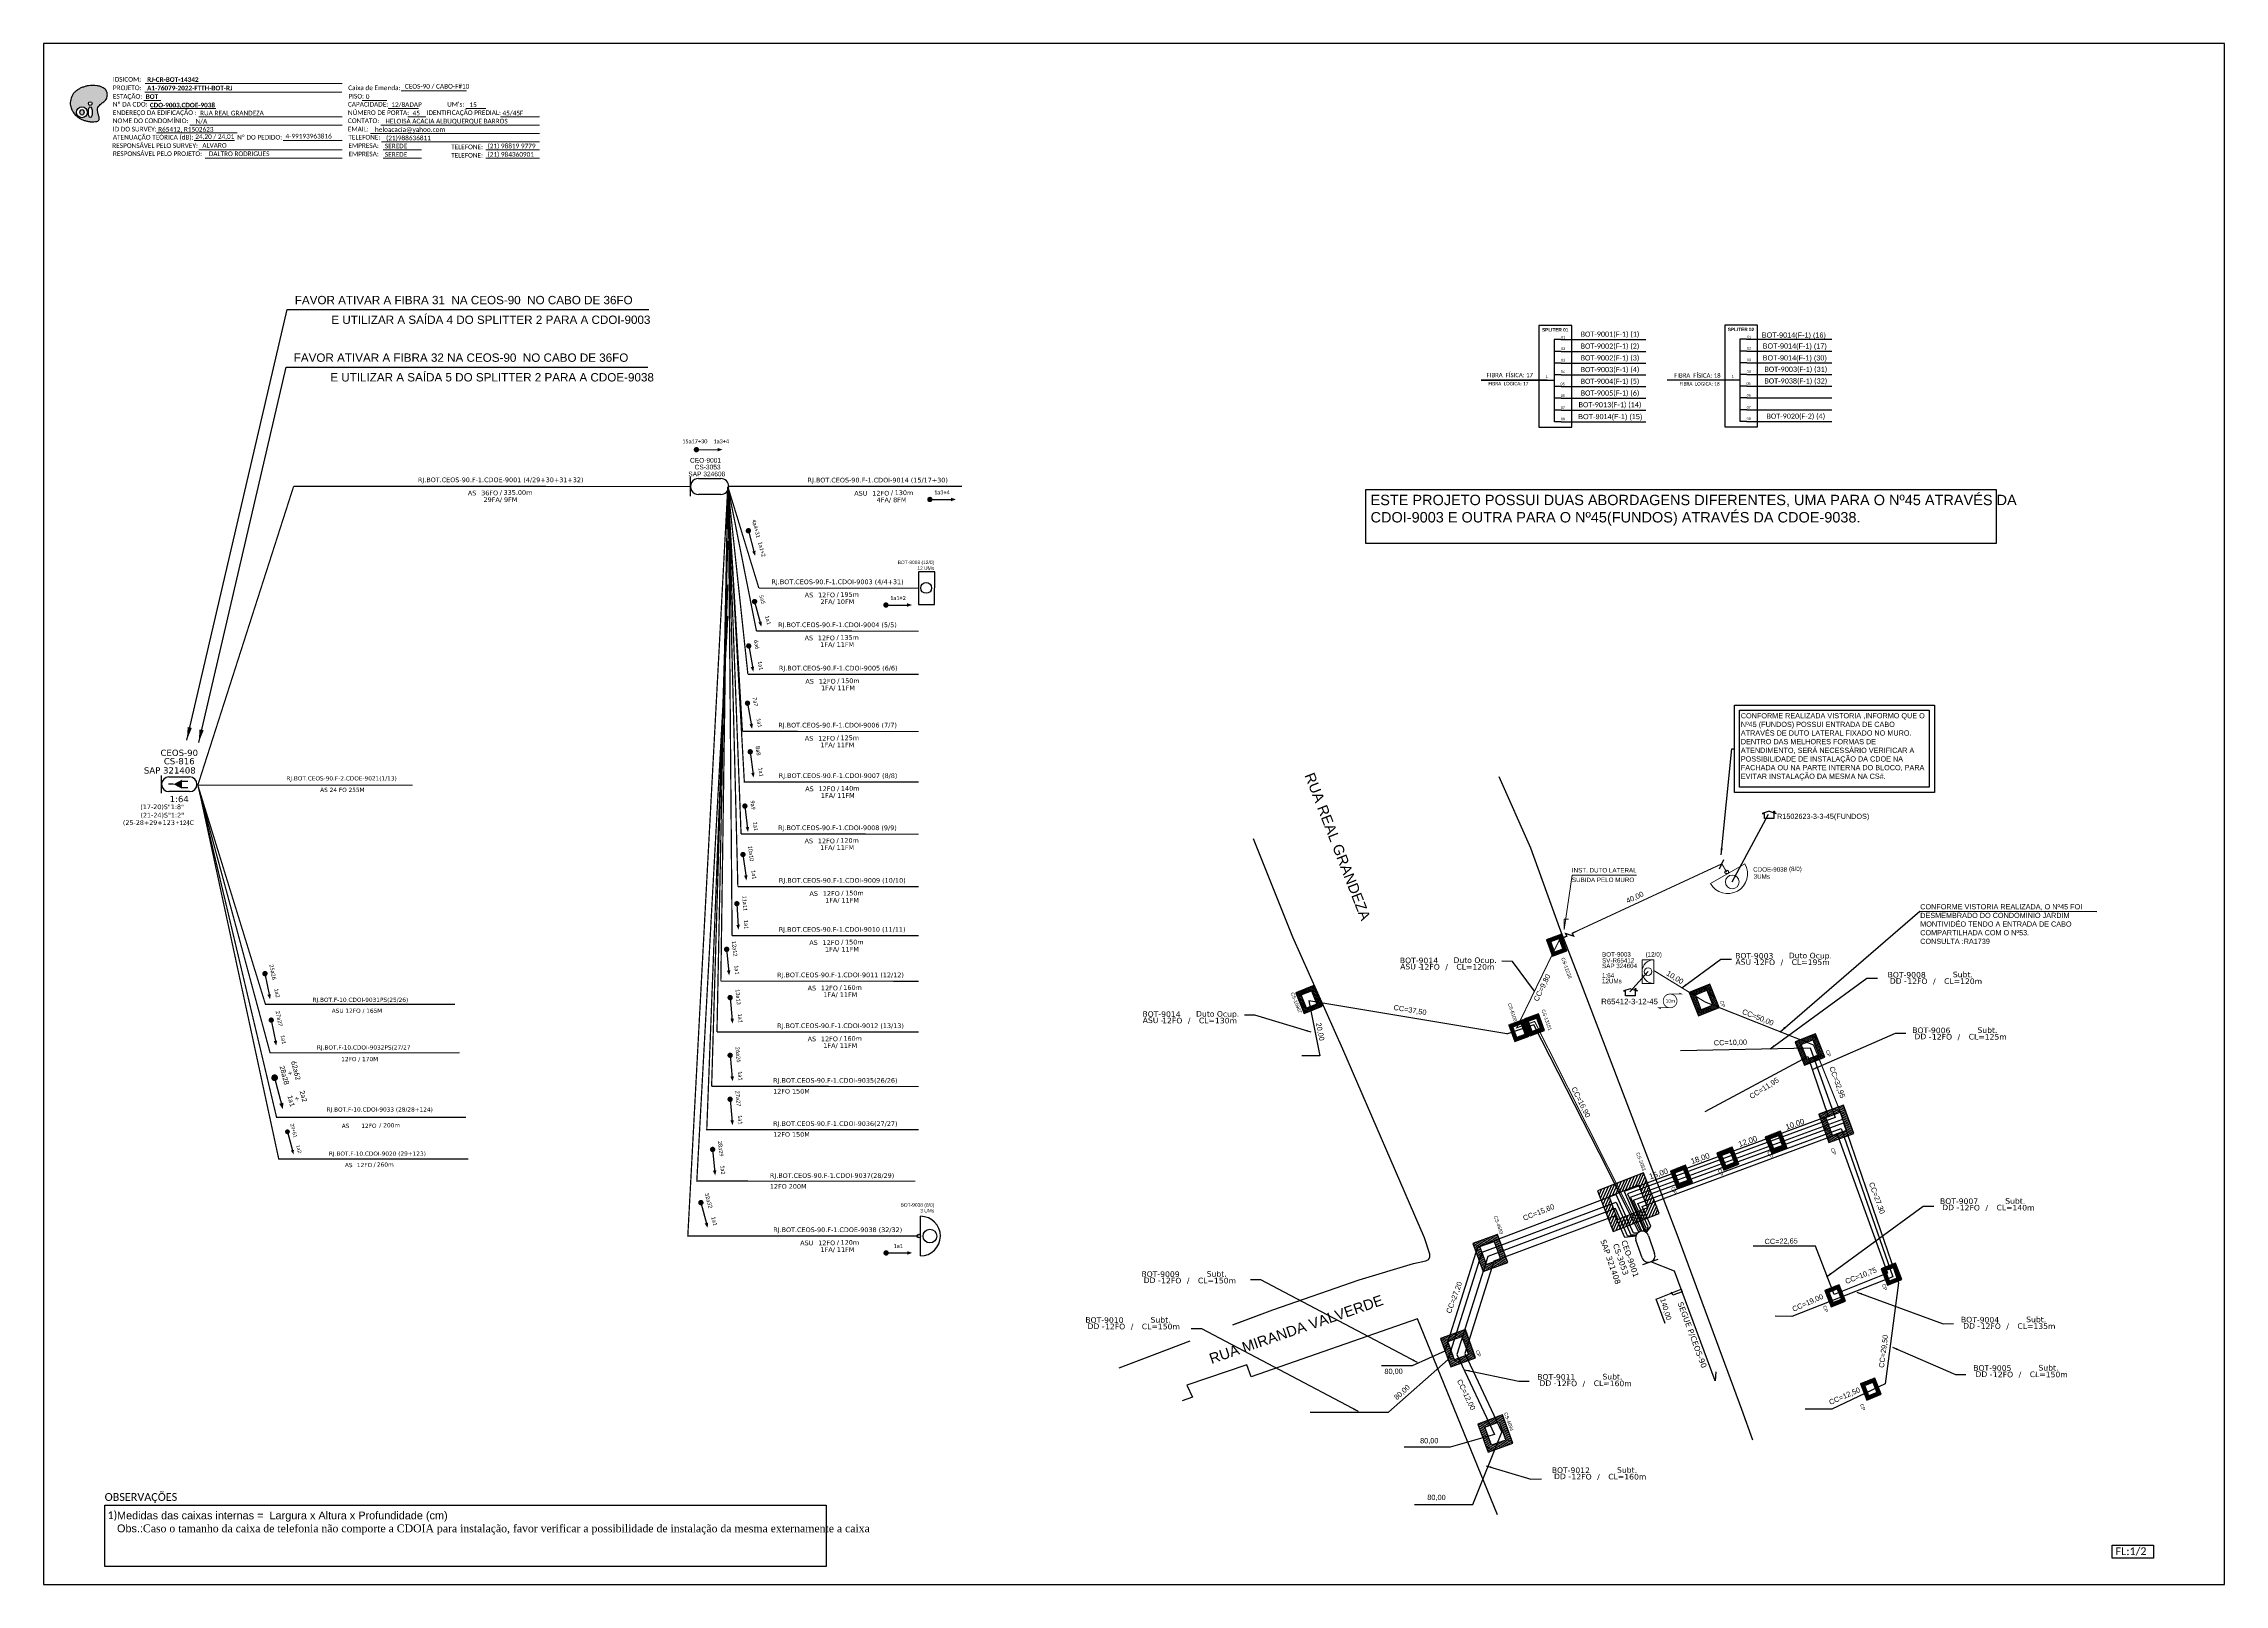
# Model space of a CAD drawing. Header units: metres. Extents: x -1286 to 428, y -500 to 94.
# Drawn here: x -1286 to -445, y -500 to 94 of the extents above; entities that cross this region are included whole.
import ezdxf
from ezdxf.enums import TextEntityAlignment as Align

# ---------------------------------------------------------------- set-up
doc = ezdxf.new("R2010")
doc.units = ezdxf.units.M
for name, color, linetype in [('10.1-Caixas Subterrâneas', 5, 'Continuous'), ('20.4-CEOS', 1, 'Continuous'), ('20.5-CEO', 1, 'Continuous'), ('CAP a instalar', 1, 'Continuous'), ('Folga', 1, 'Continuous'), ('label_cabos', 7, 'Continuous'), ('Legenda', 1, 'Continuous'), ('Meio Fio', 7, 'Continuous'), ('QUADRA', 7, 'Continuous'), ('SETA', 7, 'Continuous'), ('Subida Lateral', 5, 'Continuous')]:
    doc.layers.add(name, color=color, linetype=linetype)
for name, color, linetype, lineweight in [("20.0-LEGENDA DOS CDO'S", 1, 'Continuous', 0), ('20.1-CDO_INTERIOR', 1, 'Continuous', 0), ('20.2-CDO_POSTE', 1, 'Continuous', 5), ('40.1-ETIQUETAS', 1, 'Continuous', 20), ('Segmento Logradouro Texto', 238, 'Continuous', 0)]:
    doc.layers.add(name, color=color, linetype=linetype, lineweight=lineweight)
doc.layers.add('EXTRA', color=50, linetype='Continuous', plot=False)
doc.styles.add('ARIAL', font='arial.ttf')
doc.styles.add('DIGICADE', font='arial.ttf')
doc.styles.add('MtXpl_Calibri', font='calibri.ttf')
doc.styles.add('siredit', font='verdana.ttf')
doc.styles.add('WMF-Calibri0', font='calibri.ttf')
doc.styles.add('WMF-Calibri1', font='calibrib.ttf')
doc.linetypes.add('FENCELINE1', pattern='A,0.25,-0.1,[133,ltypeshp.shx,S=0.1,R=0,X=-0.1,Y=0],-0.1,1', length=1.45)
doc.dimstyles.new('ISO-25', dxfattribs={"dimtxt": 2.5, "dimasz": 2.5, "dimexe": 1.25, "dimexo": 0.625, "dimtad": 1, "dimtxsty": 'Standard', "dimcen": 2.5, "dimadec": 0, "dimazin": 0, "dimtfac": 1, "dimtmove": 0, "dimatfit": 3, "dimfxl": 0, "dimarcsym": 0})

# ---------------------------------------------------------------- blocks, each defined once
blk = doc.blocks.new('OI')
h = blk.add_hatch(color=40)
edge = h.paths.add_edge_path()
edge.add_spline(control_points=[(4.35, -0.67), (3.92, -0.99), (3.26, -1.5), (2.81, -2.59), (2.9, -3.5), (3.06, -4.27), (3.31, -4.85), (3.37, -5.39), (3.4, -5.88), (3.2, -6.4), (2.54, -6.61), (1.65, -6.63), (0.55, -6.67), (-0.56, -6.42), (-1.61, -6.14), (-2.77, -5.61), (-3.92, -4.77), (-4.89, -3.7), (-5.34, -2.65), (-5.6, -1.94), (-5.85, -0.96), (-5.71, 0.47), (-5.1, 2.02), (-4.14, 3.02), (-3.3, 3.61), (-2.37, 4.16), (-1.36, 4.44), (-0.56, 4.7), (0.79, 4.85), (2.24, 4.97), (3.79, 4.57), (4.67, 4.21), (5.44, 3.65), (5.76, 2.99), (6.03, 2.21), (6.01, 1.46), (5.72, 0.64), (5.31, 0.08), (4.88, -0.38), (4.51, -0.55), (4.35, -0.67)], knot_values=[0, 0, 0, 0, 1.60434, 2.417191, 3.427595, 4.282808, 4.776746, 5.304182, 5.888771, 6.258406, 6.858137, 7.79129, 8.986195, 10.124242, 11.187857, 12.242908, 13.953784, 15.414161, 16.515391, 17.349188, 17.675853, 19.552021, 21.515531, 22.568638, 23.63245, 24.621084, 25.782718, 26.745347, 27.142653, 29.870543, 31.004649, 31.921532, 32.709589, 33.801391, 34.042471, 35.192333, 35.971461, 36.628871, 37.254359, 37.836911, 37.836911, 37.836911, 37.836911], degree=3, periodic=0)
h.paths.add_polyline_path([(1.13, -0.87, -1), (-0.04, -0.87, -1)], flags=16)
edge = h.paths.add_edge_path(flags=16)
edge.add_ellipse((0.56, -3.59), major_axis=(-0.02, 1.71), ratio=0.361305, start_angle=0, end_angle=360)
h.paths.add_polyline_path([(-0.36, -3.62, -1), (-3.8, -3.62, -1)], flags=16)
edge = h.paths.add_edge_path(flags=0)
edge.add_ellipse((-2.08, -3.62), major_axis=(0, 0.885), ratio=0.758294, start_angle=0, end_angle=360)
at = {"color": 40}
for centre, radius in [((-2.08, -3.62), 1.72), ((0.54, -0.87), 0.587)]:
    blk.add_circle(centre, radius, dxfattribs=at)
blk.add_ellipse((-2.08, -3.62), major_axis=(0, 0.885), ratio=0.758294, start_param=-3.141592653589792, end_param=3.141592653589792, dxfattribs=at)
blk.add_ellipse((0.56, -3.59), major_axis=(-0.02, 1.71), ratio=0.361305, dxfattribs=at)
at = {"color": 40, "start_tangent": (-0.800898, -0.598801), "end_tangent": (-0.800898, -0.598801)}
blk.add_spline([(4.35, -0.67), (3.2, -1.78), (2.9, -2.54), (2.92, -3.55), (3.12, -4.38), (3.28, -4.85), (3.37, -5.37), (3.35, -5.95), (3.2, -6.29), (2.66, -6.55), (1.73, -6.63), (0.54, -6.62), (-0.58, -6.41), (-1.6, -6.11), (-2.56, -5.67), (-3.95, -4.67), (-4.89, -3.56), (-5.37, -2.56), (-5.64, -1.78), (-5.72, -1.46), (-5.63, 0.42), (-4.84, 2.22), (-4.13, 2.99), (-3.27, 3.62), (-2.4, 4.09), (-1.3, 4.47), (-0.37, 4.72), (0.02, 4.77), (2.75, 4.8), (3.85, 4.53), (4.69, 4.16), (5.31, 3.68), (5.85, 2.73), (5.93, 2.5), (5.94, 1.35), (5.67, 0.62), (5.29, 0.08), (4.84, -0.36), (4.35, -0.67)], degree=3, dxfattribs=at)
blk = doc.blocks.new('CDOE-TEXTO PADRÃO')
at = {"layer": "20.0-LEGENDA DOS CDO'S", "color": 0, "style": 'ARIAL'}
for tag, p in [('CDO_N', (0.49, 7.39)), ('SAP', (0.51, 1.67)), ('CORDOALHA', (0.5, 4.33)), ('SPLITER_1', (0.59, -0.91)), ('(XX-XX_F)S', (0.54, -8.29)), ('SPLITER_2', (0.6, -3.55)), ('(XX-XX_L)S', (0.55, -10.83)), ('UMS', (0.55, -13.15))]:
    blk.add_attdef(tag, p, '', height=1.7, rotation=0.11799, dxfattribs=at)
blk.add_attdef('FIBRAS_UTILIZADAS', text='', height=1.7, rotation=0.11799, dxfattribs=at).set_placement((19.77, 7.43), align=Align.CENTER)
blk = doc.blocks.new('ETIQUETA_RS5F')
at = {"layer": '40.1-ETIQUETAS', "color": 0, "style": 'siredit'}
blk.add_text('/', height=1.5, dxfattribs=at).set_placement((1.58, -1.95), align=Align.MIDDLE_RIGHT)
for tag, p in [('ETIQUETA_R_SECUNDARIA', (1.21, 2.1)), ('ETIQUETA_R_PRIMARIA', (1.21, 4.1)), ('F_ATIVAS/F_MORTAS', (1.14, -4.24))]:
    blk.add_attdef(tag, text='', height=1.5, dxfattribs=at).set_placement(p, align=Align.MIDDLE_CENTER)
for tag, p in [('TIPO_CABO', (-6.58, -2.12)), ('CAP_CABO', (0.4, -2.09))]:
    blk.add_attdef(tag, text='', height=1.5, dxfattribs=at).set_placement(p, align=Align.MIDDLE_RIGHT)
for tag, p in [('FUSÃO_1', (0.85, -8.39)), ('FUSÃO_2', (0.85, -10.6)), ('FUSÃO_3', (0.85, -12.93)), ('FUSÃO_4', (0.85, -15.14)), ('FUSÃO_5', (0.85, -17.16))]:
    blk.add_attdef(tag, text='', height=1.5, dxfattribs=at).set_placement(p, align=Align.CENTER)
blk.add_attdef('METROS', text='', height=1.5, dxfattribs=at).set_placement((2.14, -1.95), align=Align.MIDDLE_LEFT)
blk = doc.blocks.new('*X70')
at = {"color": 0, "linetype": 'Continuous'}
for p, q in [((-1.25, 0.34099), (-0.49099, 1.1)), ((-1.25, 0.517767), (-0.667767, 1.1)), ((-1.25, 0.694544), (-0.844544, 1.1)), ((-1.25, 0.87132), (-1.02132, 1.1)), ((-1.25, 1.048097), (-1.198097, 1.1)), ((-1.25, 0.164214), (-0.8035, 0.610714)), ((-1.25, -0.012563), (-0.8035, 0.433937)), ((-1.25, -0.18934), (-0.8035, 0.25716)), ((-1.25, -0.366117), (-0.8035, 0.080383)), ((-0.789214, 0.625), (-0.314214, 1.1)), ((-0.612437, 0.625), (-0.137437, 1.1)), ((-0.43566, 0.625), (0.03934, 1.1)), ((-0.258883, 0.625), (0.216117, 1.1)), ((-0.082107, 0.625), (0.392893, 1.1)), ((0.09467, 0.625), (0.56967, 1.1)), ((0.271447, 0.625), (0.746447, 1.1)), ((0.448223, 0.625), (0.923223, 1.1)), ((0.625, 0.625), (1.1, 1.1)), ((0.801777, 0.625), (1.25, 1.073223)), ((0.8035, 0.449947), (1.25, 0.896447)), ((0.8035, 0.27317), (1.25, 0.71967)), ((0.8035, 0.096393), (1.25, 0.542893)), ((0.8035, -0.080383), (1.25, 0.366117)), ((0.8035, -0.25716), (1.25, 0.18934)), ((0.8035, -0.433937), (1.25, 0.012563)), ((-1.25, -0.542893), (-0.8035, -0.096393)), ((-1.25, -0.71967), (-0.8035, -0.27317)), ((-1.25, -0.896447), (-0.8035, -0.449947)), ((-1.25, -1.073223), (-0.801777, -0.625)), ((-1.1, -1.1), (-0.625, -0.625)), ((-0.923223, -1.1), (-0.448223, -0.625)), ((-0.746447, -1.1), (-0.271447, -0.625)), ((-0.56967, -1.1), (-0.09467, -0.625)), ((-0.392893, -1.1), (0.082107, -0.625)), ((-0.216117, -1.1), (0.258883, -0.625)), ((-0.03934, -1.1), (0.43566, -0.625)), ((0.137437, -1.1), (0.612437, -0.625)), ((0.314214, -1.1), (0.789214, -0.625)), ((0.49099, -1.1), (1.25, -0.34099)), ((0.667767, -1.1), (1.25, -0.517767)), ((0.8035, -0.610714), (1.25, -0.164214)), ((0.844544, -1.1), (1.25, -0.694544)), ((1.02132, -1.1), (1.25, -0.87132)), ((1.198097, -1.1), (1.25, -1.048097))]:
    blk.add_line(p, q, dxfattribs=at)
blk = doc.blocks.new('MANHOLE_MQ')
at = {"color": 0, "linetype": 'Continuous'}
for p, q in [((0.00000623, 0.00000569), (-0.00000627, 0.00000569)), ((-0.00000627, 0.00000569), (-0.00000627, -0.00000531)), ((0.00000623, -0.00000531), (0.00000623, 0.00000569)), ((-0.00000404, 0.00000331), (0.00000399, 0.00000331)), ((-0.00000404, -0.00000294), (-0.00000404, 0.00000331)), ((0.00000399, 0.00000331), (0.00000399, -0.00000294)), ((-0.00000627, -0.00000531), (0.00000623, -0.00000531)), ((0.00000399, -0.00000294), (-0.00000404, -0.00000294)), ((0.00000399, -0.00000294), (0.00000399, -0.00000294))]:
    blk.add_line(p, q, dxfattribs=at)
at = {"color": 0, "linetype": 'Continuous', "xscale": 5e-06, "yscale": 5e-06, "zscale": 1e-05}
blk.add_blockref('*X70', (-0.00000002, 0.00000019), dxfattribs=at)
blk = doc.blocks.new('LEGENDA DOS CABOS')
at = {"layer": 'EXTRA', "color": 0, "style": 'siredit'}
for tag, p in [('ID', (4.6, 0.97)), ('XX', (9.03, 0.97))]:
    blk.add_attdef(tag, text='', height=0.48, rotation=359.69, dxfattribs=at).set_placement(p, align=Align.MIDDLE_CENTER)
at = {"layer": 'Legenda', "color": 0, "style": 'siredit'}
for tag, p in [('TIPO_CABO', (1.31, 0)), ('CABO', (4.69, -0.05)), ('/', (6.81, -0.05)), ('METROS', (10.03, -0.05))]:
    blk.add_attdef(tag, text='', height=0.8, rotation=359.69, dxfattribs=at).set_placement(p, align=Align.MIDDLE_CENTER)
blk = doc.blocks.new('SURVEY_SURVEY')
for p, q in [((0, 0.0000127), (-0.0000126, 0.000009)), ((-0.0000126, 0.000009), (-0.0000086, 0.000009)), ((-0.0000086, 0), (-0.0000086, 0.000009)), ((0.0000086, 0), (-0.0000086, 0)), ((0, 0.0000127), (0.0000126, 0.000009)), ((0.0000084, 0.0000132), (0.0000098, 0.0000132)), ((0.0000084, 0.0000103), (0.0000084, 0.0000132)), ((0.0000126, 0.000009), (0.0000086, 0.000009)), ((0.0000086, 0.000009), (0.0000086, 0)), ((0.0000098, 0.0000132), (0.0000098, 0.0000099))]:
    blk.add_line(p, q)
blk = doc.blocks.new('A$C07E14978')
at = {"layer": 'Folga', "color": 0, "const_width": 0.137}
for points in [[(2.23, 0.28), (0.03, 0.28), (0.47, 0.06)], [(2.23, 2.92), (4.42, 2.92), (3.98, 3.13)]]:
    blk.add_lwpolyline(points, dxfattribs=at)
at = {"layer": 'Folga', "color": 0, "const_width": 0.146}
blk.add_lwpolyline([(2.23, 2.92, 1.000012), (2.23, 0.28, 0.999978)], format="xyb", close=True, dxfattribs=at)
at = {"layer": 'Folga', "color": 0}
blk.add_text('10m', height=0.659, dxfattribs=at).set_placement((1.38, 1.27))
blk = doc.blocks.new('CDOE POSTE_')
at = {"color": 1}
blk.add_line((12.92, -5.49), (-2.38, -5.49), dxfattribs=at)
for centre, radius in [((5.27, -1.86), 2.64), ((5.27, -6.2), 0.708)]:
    blk.add_circle(centre, radius, dxfattribs=at)
blk.add_arc((5.27, -5.49), 7.65, 0, 180, dxfattribs=at)

msp = doc.modelspace()

# ---------------------------------------------------------------- linework, layer by layer
at = {"color": 7, "linetype": 'Continuous'}
for p, q in [((-703.58, -19.87), (-703.58, -51.61)), ((-701.01, -19.87), (-703.58, -19.87)), ((-700.88, -24.46), (-703.45, -24.46)), ((-631.9, -19.75), (-631.9, -51.49)), ((-629.33, -19.75), (-631.9, -19.75)), ((-629.2, -24.34), (-631.77, -24.34)), ((-700.88, -28.99), (-703.45, -28.99)), ((-700.88, -33.53), (-703.45, -33.53)), ((-629.2, -28.87), (-631.77, -28.87)), ((-629.2, -33.41), (-631.77, -33.41)), ((-706.24, -35.53), (-703.59, -35.53)), ((-700.88, -38.04), (-703.45, -38.04)), ((-634.57, -35.41), (-631.91, -35.41)), ((-629.2, -37.92), (-631.77, -37.92)), ((-700.88, -42.54), (-703.45, -42.54)), ((-700.88, -47.07), (-703.45, -47.07)), ((-629.2, -42.42), (-631.77, -42.42)), ((-629.2, -46.95), (-631.77, -46.95)), ((-700.88, -51.58), (-703.45, -51.58)), ((-629.2, -51.46), (-631.77, -51.46))]:
    msp.add_line(p, q, dxfattribs=at)
at = {"color": 10, "linetype": 'Continuous'}
for p, q in [((-701.01, -19.87), (-668.16, -19.88)), ((-700.88, -24.46), (-668.16, -24.47)), ((-629.33, -19.75), (-596.49, -19.76)), ((-629.2, -24.34), (-596.49, -24.35)), ((-700.88, -28.98), (-668.16, -28.99)), ((-700.88, -33.53), (-668.16, -33.54)), ((-629.2, -28.86), (-596.49, -28.87)), ((-629.2, -33.4), (-596.49, -33.41)), ((-700.88, -38.03), (-668.16, -38.04)), ((-629.2, -37.91), (-596.49, -37.92)), ((-700.88, -42.53), (-668.16, -42.54)), ((-700.88, -47.06), (-668.16, -47.07)), ((-629.2, -42.41), (-596.49, -42.42)), ((-629.2, -46.94), (-596.49, -46.95)), ((-700.88, -51.58), (-668.16, -51.59)), ((-629.2, -51.46), (-596.49, -51.47))]:
    msp.add_line(p, q, dxfattribs=at)
at = {"color": 1, "linetype": 'Continuous', "lineweight": 60}
for p, q in [((-706.24, -35.53), (-731.66, -35.61)), ((-634.57, -35.41), (-659.99, -35.49))]:
    msp.add_line(p, q, dxfattribs=at)
at = {"color": 0}
for p, q in [((-1262.5, -469.23), (-984.25, -469.23)), ((-1262.5, -492.93), (-1262.5, -469.23)), ((-984.25, -469.23), (-984.25, -492.93)), ((-984.25, -492.93), (-1262.5, -492.93))]:
    msp.add_line(p, q, dxfattribs=at)
msp.add_lwpolyline([(-1286.07, -499.81), (-445.07, -499.81), (-445.07, 94.19), (-1286.07, 94.19)], close=True)
at = {"color": 7, "lineweight": 0}
for points in [[(-1246.94, 78.79), (-1170.96, 78.79)], [(-1148.15, 76.01), (-1123.01, 76.01)], [(-1247.47, 72.24), (-1240.92, 72.24)], [(-1246.97, 75.52), (-1171.01, 75.52)], [(-1244.81, 69.17), (-1219.65, 69.17)], [(-1163.19, 72.28), (-1153.71, 72.28)], [(-1153.14, 69.17), (-1141.52, 69.17)], [(-1123.2, 69.17), (-1115.53, 69.17)], [(-1242.49, 59.75), (-1211.44, 59.75)], [(-1229.65, 62.82), (-1170.98, 62.82)], [(-1226.24, 65.93), (-1170.98, 65.93)], [(-1160.06, 59.58), (-1094.8, 59.58)], [(-1156.02, 62.82), (-1094.8, 62.82)], [(-1145.56, 65.93), (-1138.61, 65.93)], [(-1109.86, 65.93), (-1094.82, 65.93)], [(-1227.96, 56.79), (-1212.45, 56.79)], [(-1226.24, 53.23), (-1170.98, 53.23)], [(-1193.73, 56.79), (-1170.96, 56.79)], [(-1155.78, 56.34), (-1094.8, 56.34)], [(-1155.17, 53.23), (-1140.37, 53.23)], [(-1115.57, 53.23), (-1094.8, 53.23)], [(-1223.75, 49.99), (-1170.98, 49.99)], [(-1155.17, 49.99), (-1140.37, 49.99)], [(-1115.57, 49.99), (-1094.8, 49.99)]]:
    msp.add_lwpolyline(points, dxfattribs=at)
at = {"color": 7}
for points in [[(-709.4, -53.64), (-696.77, -53.64), (-696.77, -14.43), (-709.4, -14.43)], [(-637.73, -53.52), (-625.1, -53.52), (-625.1, -14.31), (-637.73, -14.31)], [(-488.37, -484.64), (-472.44, -484.64), (-472.44, -489.7), (-488.37, -489.7)]]:
    msp.add_lwpolyline(points, close=True, dxfattribs=at)
at = {"const_width": 1.03}
msp.add_lwpolyline([(-1034.83, -62.35, 1), (-1033.8, -62.35, 1)], format="xyb", close=True, dxfattribs=at)
at = {"color": 7}
for points, const_width in [([(-944.81, -81.55, 1), (-943.78, -81.55, 1)], 1.03), ([(-1014.42, -93.09, 1), (-1014.15, -94.09, 1)], 1.03), ([(-1012.01, -120.4, 1), (-1011.75, -121.4, 1)], 1.03), ([(-961.75, -122.24, 1), (-960.72, -122.24, 1)], 1.03), ([(-1014.23, -137.52, 1), (-1014.05, -138.53, 1)], 1.03), ([(-1014.71, -159.57, 1), (-1014.53, -160.59, 1)], 1.03), ([(-1013.64, -178.31, 1), (-1013.51, -179.34, 1)], 1.03), ([(-1015.69, -199.24, 1), (-1015.57, -200.26, 1)], 1.03), ([(-1016.43, -217.92, 1), (-1016.29, -218.94, 1)], 1.03), ([(-1018.76, -236.86, 1), (-1018.7, -237.89, 1)], 1.03), ([(-1022.71, -254.47, 1), (-1022.61, -255.5, 1)], 1.03), ([(-1200.81, -263.84, 1), (-1200.61, -264.86, 1)], 1.03), ([(-1021.37, -273.08, 1), (-1021.27, -274.11, 1)], 1.03), ([(-1198.39, -281.77, 1), (-1198.19, -282.78, 1)], 1.03), ([(-1021.37, -295.33, 1), (-1021.27, -296.36, 1)], 1.03), ([(-1197.14, -303.84, 1), (-1196.82, -305.09, 1)], 1.29), ([(-1021.37, -312.27, 1), (-1021.27, -313.29, 1)], 1.03), ([(-1192.15, -324.88, 1), (-1191.91, -325.77, 1)], 0.928), ([(-1028.11, -331.61, 1), (-1028.01, -332.64, 1)], 1.03), ([(-1032.73, -352.13, 1), (-1032.46, -353.13, 1)], 1.03), ([(-961.68, -372.03, 1), (-960.65, -372.03, 1)], 1.03)]:
    msp.add_lwpolyline(points, format="xyb", close=True, dxfattribs=dict(at, const_width=const_width))
at = {"color": 1}
for points in [[(-776.1, -77.69), (-533.14, -77.69), (-533.14, -98.56), (-776.1, -98.56)], [(-948.7, -122.05), (-942.45, -122.09), (-942.38, -109.48), (-948.63, -109.44)]]:
    msp.add_lwpolyline(points, close=True, dxfattribs=at)
at = {"color": 3}
for points in [[(-634, -160.82), (-556.88, -160.82), (-556.88, -194.48), (-634, -194.48)], [(-632, -162.82), (-558.88, -162.82), (-558.88, -192.48), (-632, -192.48)]]:
    msp.add_lwpolyline(points, close=True, dxfattribs=at)
at = {"color": 4}
for points in [[(-634.84, -229), (-620.88, -202.92)], [(-667.34, -263.56), (-674.41, -271.37)]]:
    msp.add_lwpolyline(points, dxfattribs=at)
at = {"color": 3}
msp.add_lwpolyline([(-639.72, -223.95), (-638.09, -220.4)], dxfattribs=at)
at = {"layer": '10.1-Caixas Subterrâneas', "color": 30}
msp.add_lwpolyline([(-660.71, -399.19), (-664.21, -389.9), (-654.61, -385.95), (-654.15, -386.97), (-657.77, -388.29), (-658.22, -387.13)], dxfattribs=at)
at = {"layer": "20.0-LEGENDA DOS CDO'S", "color": 1}
msp.add_line((-643.28, -229.6), (-629.97, -222.07), dxfattribs=at)
at = {"layer": "20.0-LEGENDA DOS CDO'S", "color": 2}
msp.add_lwpolyline([(-671.73, -226.33), (-696.61, -226.33), (-699.7, -247.38), (-699.72, -243.37), (-698.02, -243.37)], dxfattribs=at)
at = {"layer": "20.0-LEGENDA DOS CDO'S", "color": 1}
msp.add_circle((-634.84, -229), 2.64, dxfattribs=at)
msp.add_arc((-636.63, -225.84), 7.65, 209.48509, 29.48509, dxfattribs=at)
at = {"layer": '20.1-CDO_INTERIOR', "color": 1, "lineweight": 18}
msp.add_lwpolyline([(-669.62, -268.13), (-669.63, -258.99), (-665.06, -258.99), (-665.05, -268.12)], close=True, dxfattribs=at)
msp.add_circle((-667.34, -263.56), 1.46, dxfattribs=at)
msp.add_arc((-665.06, -263.56), 4.57, 90.02759, 270.02759, dxfattribs=at)
at = {"layer": '20.4-CEOS', "color": 5}
for p, q in [((-1237.74, -188.49), (-1229.78, -188.49)), ((-1229.78, -194.17), (-1237.74, -194.17))]:
    msp.add_line(p, q, dxfattribs=at)
for points in [[(-1240.58, -194.75), (-1240.58, -187.91)], [(-1235.96, -191.33), (-1237.87, -191.33)], [(-1232.82, -190.2), (-1230.4, -190.2)], [(-1232.82, -192.57), (-1230.4, -192.57)]]:
    msp.add_lwpolyline(points, dxfattribs=at)
msp.add_lwpolyline([(-1235.96, -191.33, 0, 3.51, 0), (-1232.67, -191.33, 3.51, 3.51, 0)], format="xyseb", dxfattribs=at)
for centre, start, end in [((-1237.74, -191.33), 90, 270), ((-1229.78, -191.33), 270, 90)]:
    msp.add_arc(centre, 2.84, start, end, dxfattribs=at)
at = {"layer": '20.5-CEO', "color": 5}
for p, q in [((-669.64, -373.89), (-672, -367.06)), ((-667.14, -365.38), (-664.78, -372.2))]:
    msp.add_line(p, q, dxfattribs=at)
msp.add_lwpolyline([(-669.3, -376.49), (-663.44, -374.46)], dxfattribs=at)
for centre, start, end in [((-669.57, -366.22), 19.09349, 199.09349), ((-667.21, -373.04), 199.09349, 19.09349)]:
    msp.add_arc(centre, 2.57, start, end, dxfattribs=at)
at = {"layer": '40.1-ETIQUETAS', "color": 7}
msp.add_lwpolyline([(-1127.45, -276.19, 0.482, 0.482, 0), (-1200.52, -276.19, 0.482, 0.482, 0), (-1226.6, -191.69, 0, 0, 0)], format="xyseb", dxfattribs=at)
at = {"layer": 'CAP a instalar', "color": 5, "linetype": 'Continuous'}
for p, q in [((-1036.6, -80.26), (-1036.6, -72.84)), ((-1033.52, -73.48), (-1024.9, -73.47)), ((-1024.9, -79.62), (-1033.52, -79.63))]:
    msp.add_line(p, q, dxfattribs=at)
at = {"layer": 'CAP a instalar', "color": 5, "linetype": 'FENCELINE1', "ltscale": 7, "const_width": 0.482}
for points in [[(-1226.6, -191.69), (-1189.66, -76.52)], [(-1115.2, -76.52), (-1189.66, -76.52)], [(-1115.2, -76.52), (-1036.6, -76.55)]]:
    msp.add_lwpolyline(points, dxfattribs=at)
at = {"layer": 'CAP a instalar', "color": 1, "linetype": 'FENCELINE1', "ltscale": 7, "const_width": 0.482}
for points in [[(-1022.21, -76.55), (-1037.64, -365.51), (-948.59, -365.54)], [(-1022.21, -76.55), (-1010.23, -115.73)], [(-1010.23, -115.73), (-948.66, -115.75)]]:
    msp.add_lwpolyline(points, dxfattribs=at)
at = {"layer": 'CAP a instalar', "color": 7, "linetype": 'FENCELINE1', "ltscale": 7, "const_width": 0.482}
for points in [[(-1022.21, -76.55), (-1026.39, -286.86)], [(-1022.21, -76.55), (-1024.9, -267.26)], [(-1022.21, -76.55), (-1011.16, -132.29)], [(-1022.21, -76.55), (-1014.46, -148.99)], [(-1022.21, -76.55), (-1016.58, -170.98)], [(-1022.21, -76.55), (-1015.84, -190.45), (-948.66, -190.46)], [(-1022.21, -76.55), (-1017.1, -210.55)], [(-1022.21, -76.55), (-1018.34, -230.82)], [(-1022, -76.55), (-1020.56, -249.72)], [(-1021.82, -76.5), (-931.92, -76.52)], [(-1022.21, -97.54), (-1028.45, -307.84)], [(-1022.21, -114.22), (-1030.33, -324.52), (-948.66, -324.53)], [(-1022.21, -126.52), (-1034.17, -344.34), (-949.93, -344.35)], [(-1011.16, -132.29), (-948.66, -132.31)], [(-1014.46, -148.99), (-948.66, -149)], [(-1016.58, -170.98), (-948.66, -170.99)], [(-1226.6, -191.69), (-1143.69, -191.69)], [(-1017.1, -210.55), (-948.66, -210.57)], [(-1018.34, -230.82), (-948.66, -230.83)], [(-1020.56, -249.72), (-948.66, -249.73)], [(-1024.9, -267.26), (-948.66, -267.27)], [(-1026.39, -286.86), (-948.66, -286.87)], [(-1028.45, -307.84), (-948.66, -307.85)]]:
    msp.add_lwpolyline(points, dxfattribs=at)
at = {"layer": 'CAP a instalar', "color": 7, "linetype": 'FENCELINE1', "ltscale": 7}
for points in [[(-1125.65, -294.89, 0.482, 0.482, 0), (-1198.72, -294.89, 0.482, 0.482, 0), (-1226.6, -191.69, 0, 0, 0)], [(-1123.17, -319.72, 0.482, 0.482, 0), (-1196.24, -319.72, 0.482, 0.482, 0), (-1226.6, -191.69, 0, 0, 0)], [(-1122.34, -335.77, 0.482, 0.482, 0), (-1195.4, -335.77, 0.482, 0.482, 0), (-1225.77, -195.06, 0, 0, 0)]]:
    msp.add_lwpolyline(points, format="xyseb", dxfattribs=at)
at = {"layer": 'CAP a instalar', "color": 1, "linetype": 'FENCELINE1', "ltscale": 5, "const_width": 0.4}
for points in [[(-694.84, -247.97), (-638.86, -222.02), (-636.98, -225.22)], [(-701.52, -251.33), (-717.98, -285.23), (-711.06, -282.81), (-670.24, -363.74)]]:
    msp.add_lwpolyline(points, dxfattribs=at)
at = {"layer": 'CAP a instalar', "color": 1, "linetype": 'FENCELINE1', "ltscale": 5}
msp.add_lwpolyline([(-664.94, -263.26, 0.43, 0.43, 0), (-645.36, -275.26, 0.43, 0.43, 0), (-603.53, -291.85, 0.43, 0.43, 0), (-592.06, -320.43, 0.43, 0.43, 0), (-668.57, -348.54, 0.43, 0.43, 0), (-674.07, -350.56, 0.43, 0.43, 0), (-668.7, -362.59, 0.43, 0.43, 0), (-668.68, -363.81, 0, 0, 0)], format="xyseb", dxfattribs=at)
at = {"layer": 'CAP a instalar', "color": 7, "linetype": 'FENCELINE1', "ltscale": 5}
for points in [[(-721.73, -287.59), (-798.15, -274.82), (-793.95, -296.06), (-800.84, -296)], [(-683.04, -339.5), (-711.38, -284.15), (-721.96, -287.65)], [(-654.8, -293.93), (-604.84, -292.91), (-595.14, -319.8), (-675.19, -349.23), (-669.09, -362.9), (-669.15, -363.65)], [(-645.24, -317.45), (-605.76, -296.28), (-597.84, -319.26), (-676.58, -348.39), (-669.97, -363.22), (-669.89, -363.62)], [(-668.41, -363.94), (-668.11, -362.42), (-672.92, -351.64), (-591.93, -321.92), (-570.79, -383.61), (-575.84, -422.5), (-596.51, -432.2), (-606.77, -432.2)], [(-667.96, -364.2), (-667.23, -362), (-671.25, -352.97), (-592.89, -324.01), (-572.88, -381.29), (-611.91, -396.58), (-618.36, -396.4)], [(-667.93, -364.21), (-666.26, -361.69), (-669.64, -354.13), (-594.39, -326.22), (-574.93, -379.85), (-595.5, -388.04), (-602.76, -369.41), (-626.73, -369.41)], [(-670.86, -364.03), (-683.04, -339.5)], [(-797.67, -433.44), (-767.48, -433.44), (-744.36, -413.05), (-731.29, -371.68), (-679.65, -352.49), (-674.03, -365.1), (-671.83, -364.91)], [(-671.42, -364.39), (-672.95, -364.42), (-679.6, -349.51), (-733.04, -369.83), (-745.71, -409.9), (-758.28, -415.51), (-770.07, -415.51)], [(-672.03, -365.51), (-675.19, -365.41), (-679.89, -354.88), (-729.16, -373.41), (-741.08, -411.13), (-726.58, -442.05), (-743.65, -446.88), (-761.34, -446.88)], [(-672.08, -365.59), (-676.34, -366.08), (-680.04, -357.78), (-726.79, -375.21), (-738.02, -410.75), (-723.76, -441.19)], [(-757.43, -468.99), (-734.88, -468.99), (-723.76, -441.19)]]:
    msp.add_lwpolyline(points, dxfattribs=at)
at = {"layer": 'CAP a instalar', "color": 5, "linetype": 'FENCELINE1', "ltscale": 5}
msp.add_lwpolyline([(-641.24, -417.91), (-641.38, -421.31), (-657.08, -379.1), (-666.23, -375.49)], dxfattribs=at)
at = {"layer": 'CAP a instalar', "color": 1}
msp.add_circle((-636.98, -225.22), 0.708, dxfattribs=at)
at = {"layer": 'CAP a instalar', "color": 5, "linetype": 'Continuous'}
for centre, start_param, end_param in [((-1033.52, -76.55), 6.283185, 9.424778), ((-1024.9, -76.55), 3.141593, 6.283185)]:
    msp.add_ellipse(centre, major_axis=(0, 3.07), ratio=1, start_param=start_param, end_param=end_param, dxfattribs=at)
at = {"layer": 'Meio Fio', "color": 1}
msp.add_circle((-945.72, -115.63), 2.1, dxfattribs=at)
at = {"layer": 'QUADRA', "color": 4}
for points in [[(-724.91, -188.37), (-712.66, -215.88), (-701.43, -246.85), (-692.76, -269.37), (-660.52, -353.78), (-656.25, -364.75), (-631.29, -432.24), (-627.11, -444.11)], [(-804.29, -250.35), (-819.51, -212.32)], [(-785.05, -293.5), (-804.29, -250.35)], [(-753.53, -366.19), (-785.05, -293.5)], [(-751.48, -372.56), (-753.53, -366.19)], [(-778.67, -382.41), (-757.74, -376.13), (-752.97, -375.02), (-752.02, -374.55), (-751.46, -373.69), (-751.48, -372.56)], [(-827.17, -399.62), (-811.98, -393.93), (-778.67, -382.41)], [(-827.44, -399.72), (-811.98, -393.93)], [(-725.39, -472.98), (-756.28, -397.43), (-820.32, -419.74), (-822.02, -415.2), (-845.23, -423.07), (-843.07, -427.61), (-847.01, -428.99)], [(-871.25, -416.29), (-843.87, -405.89)], [(-871.25, -416.29), (-850.01, -408.23)]]:
    msp.add_lwpolyline(points, dxfattribs=at)
at = {"layer": 'SETA'}
msp.add_lwpolyline([(-1034.32, -62.35), (-1025.44, -62.34)], dxfattribs=at)
at = {"layer": 'SETA', "color": 7}
for points in [[(-944.3, -81.55), (-935.42, -81.55)], [(-1014.29, -93.59), (-1012, -102.16)], [(-1011.88, -120.9), (-1009.59, -129.48)], [(-961.24, -122.24), (-952.36, -122.24)], [(-1014.14, -138.03), (-1012.61, -146.77)], [(-1014.62, -160.08), (-1013.08, -168.82)], [(-1013.58, -178.83), (-1012.48, -187.63)], [(-1015.63, -199.75), (-1014.58, -208.56)], [(-1016.36, -218.43), (-1015.19, -227.23)], [(-1018.73, -237.38), (-1018.21, -246.24)], [(-1022.66, -254.98), (-1021.83, -263.82)], [(-1200.71, -264.35), (-1198.99, -273.06)], [(-1021.32, -273.6), (-1020.49, -282.43)], [(-1198.29, -282.28), (-1196.57, -290.98)], [(-1021.32, -295.85), (-1020.49, -304.68)], [(-1196.98, -304.46), (-1194.2, -315.17)], [(-1021.32, -312.78), (-1020.49, -321.62)], [(-1192.03, -325.33), (-1189.97, -333.03)], [(-1028.06, -332.13), (-1027.23, -340.96)], [(-1032.6, -352.63), (-1030.3, -361.21)], [(-961.16, -372.03), (-952.29, -372.03)]]:
    msp.add_lwpolyline(points, dxfattribs=at)
at = {"layer": 'SETA'}
msp.add_solid([(-1026.16, -61.64), (-1024.26, -62.32), (-1026.15, -63.01)], dxfattribs=at)
at = {"layer": 'SETA', "color": 7}
for points in [[(-936.13, -80.85), (-934.24, -81.54), (-936.13, -82.23)], [(-1011.5, -101.29), (-1011.68, -103.3), (-1012.83, -101.65)], [(-953.07, -121.54), (-951.18, -122.23), (-953.07, -122.92)], [(-1009.1, -128.61), (-1009.27, -130.61), (-1010.43, -128.96)], [(-1012.04, -145.95), (-1012.4, -147.93), (-1013.4, -146.18)], [(-1012.51, -168), (-1012.86, -169.98), (-1013.87, -168.24)], [(-1011.87, -186.84), (-1012.32, -188.8), (-1013.23, -187.01)], [(-1013.97, -207.77), (-1014.43, -209.73), (-1015.34, -207.94)], [(-1014.59, -226.43), (-1015.02, -228.4), (-1015.95, -226.61)], [(-1017.55, -245.49), (-1018.13, -247.42), (-1018.92, -245.57)], [(-1021.2, -263.05), (-1021.7, -264.99), (-1022.57, -263.18)], [(-1198.44, -272.22), (-1198.75, -274.21), (-1199.79, -272.49)], [(-1019.85, -281.66), (-1020.36, -283.61), (-1021.22, -281.79)], [(-1196.02, -290.15), (-1196.33, -292.14), (-1197.37, -290.42)], [(-1019.85, -303.91), (-1020.36, -305.86), (-1021.22, -304.04)], [(-1193.58, -314.09), (-1193.81, -316.59), (-1195.24, -314.52)], [(-1019.85, -320.84), (-1020.36, -322.79), (-1021.22, -320.97)], [(-1189.53, -332.25), (-1189.69, -334.05), (-1190.72, -332.57)], [(-1026.6, -340.19), (-1027.1, -342.14), (-1027.97, -340.32)], [(-1029.81, -360.34), (-1029.99, -362.34), (-1031.14, -360.69)], [(-953, -371.33), (-951.11, -372.02), (-953, -372.71)]]:
    msp.add_solid(points, dxfattribs=at)
at = {"layer": 'Subida Lateral', "color": 5, "const_width": 0.5}
msp.add_lwpolyline([(-694.84, -247.97), (-696.54, -248.8), (-696.04, -249.86), (-699.15, -248.89), (-698.64, -249.9), (-701.58, -251.14)], dxfattribs=at)

# ---------------------------------------------------------------- block references
at = {"color": 7, "xscale": 1.213923925163967, "yscale": 1.213923925163967, "zscale": 1.213923925163967, "rotation": 0.1532896023949059}
msp.add_blockref('OI', (-1268.76, 72.14), dxfattribs=at)
at = {"color": 255, "xscale": 215053.7634408602, "yscale": 215053.7634408602, "zscale": 215053.7634408602}
for p in [(-620.62, -204.49), (-674.14, -272.94)]:
    msp.add_blockref('SURVEY_SURVEY', p, dxfattribs=at)
at = {"layer": '10.1-Caixas Subterrâneas', "color": 30}
for p, xscale, yscale, zscale, rotation in [((-702.45, -253.41), 540561.5258944549, 540561.5258944549, 540561.5258944549, 110.0743727343682), ((-797.95, -274.26), 686605.0608315202, 686605.0608315202, 686605.0608315202, 112.1954691145495), ((-645.57, -274.46), 773197.3293819332, 773197.3293819332, 773197.3293819332, 111.6655130153824), ((-716.99, -286.26), 540561.5258944549, 540561.5258944549, 540561.5258944549, 110.0743727343682), ((-711.08, -284.04), 540561.5258944549, 540561.5258944549, 540561.5258944549, 110.0743727343682), ((-604.75, -293.55), 773197.3293819332, 773197.3293819332, 773197.3293819332, 111.6655130153824), ((-594.59, -322.19), 926393.9603065822, 926393.9603065822, 926393.9603065822, 110.0743727343682), ((-617.8, -329.46), 571966.137879279, 571966.137879279, 571966.137879279, 111.6655130153824), ((-636.41, -335.62), 571966.137879279, 571966.137879279, 571966.137879279, 111.6655130153824), ((-675.08, -352.21), 1526758.015682302, 1526758.015682302, 1526758.015682302, 201.2678621578099), ((-654.38, -342.6), 571966.137879279, 571966.137879279, 571966.137879279, 111.6655130153824), ((-727.99, -371.98), 926393.9603065822, 926393.9603065822, 926393.9603065822, 110.0743727343682), ((-573.32, -380.17), 540561.525894455, 540561.525894455, 540561.525894455, 111.6655130153824), ((-595.07, -388.5), 540561.525894455, 540561.525894455, 540561.525894455, 111.6655130153824), ((-740.42, -408.65), 926393.9603065822, 926393.9603065822, 926393.9603065822, 110.0743727343682), ((-581.32, -424.44), 540561.525894455, 540561.525894455, 540561.525894455, 111.6655130153824), ((-726.07, -441.6), 926393.9603065822, 926393.9603065822, 926393.9603065822, 110.0743727343682)]:
    msp.add_blockref('MANHOLE_MQ', p, dxfattribs=dict(at, xscale=xscale, yscale=yscale, zscale=zscale, rotation=rotation))
at = {"layer": '20.2-CDO_POSTE', "color": 5}
ref = msp.add_blockref('CDOE-TEXTO PADRÃO', (-1036.91, -74.6), dxfattribs=dict(at, xscale=1.067950867965884, yscale=1.067950867965884, zscale=1.067950867965884))
ref.add_attrib('CDO_N', 'CEO-9001', (-1036.79, -67.37), dxfattribs={"layer": "20.0-LEGENDA DOS CDO'S", "color": 0, "height": 1.815, "rotation": 0.11799, "style": 'ARIAL'})
ref.add_attrib('CORDOALHA', 'CS-3053', (-1035, -69.96), dxfattribs={"layer": "20.0-LEGENDA DOS CDO'S", "color": 0, "height": 1.815, "rotation": 0.11799, "style": 'ARIAL'})
ref.add_attrib('SAP', 'SAP 324608', (-1037.44, -72.64), dxfattribs={"layer": "20.0-LEGENDA DOS CDO'S", "color": 0, "height": 1.815, "rotation": 0.11799, "style": 'ARIAL'})
at = {"layer": '40.1-ETIQUETAS', "color": 7}
ref = msp.add_blockref('ETIQUETA_RS5F', (-981.36, -132.4), dxfattribs=dict(at, xscale=1.204209894565472, yscale=1.204209894565472, zscale=1.204209894565472))
ref.add_attrib('ETIQUETA_R_SECUNDARIA', 'RJ.BOT.CEOS-90.F-1.CDOI-9004 (5/5)', dxfattribs={"color": 0, "height": 1.8063, "style": 'siredit'}).set_placement((-979.93, -129.87), align=Align.MIDDLE_CENTER)
ref.add_attrib('TIPO_CABO', 'AS', dxfattribs={"color": 0, "height": 1.806, "style": 'siredit'}).set_placement((-989.32, -134.95), align=Align.MIDDLE_RIGHT)
ref.add_attrib('CAP_CABO', '12FO', dxfattribs={"color": 0, "height": 1.806, "style": 'siredit'}).set_placement((-980.92, -134.92), align=Align.MIDDLE_RIGHT)
ref.add_attrib('METROS', '135m', dxfattribs={"color": 0, "height": 1.806, "style": 'siredit'}).set_placement((-978.81, -134.75), align=Align.MIDDLE_LEFT)
ref.add_attrib('F_ATIVAS/F_MORTAS', '1FA/ 11FM', dxfattribs={"color": 0, "height": 1.806, "style": 'siredit'}).set_placement((-980.02, -137.51), align=Align.MIDDLE_CENTER)
ref = msp.add_blockref('ETIQUETA_RS5F', (-981.07, -149.09), dxfattribs=dict(at, xscale=1.204209894565472, yscale=1.204209894565472, zscale=1.204209894565472))
ref.add_attrib('ETIQUETA_R_SECUNDARIA', 'RJ.BOT.CEOS-90.F-1.CDOI-9005 (6/6)', dxfattribs={"color": 0, "height": 1.8063, "style": 'siredit'}).set_placement((-979.64, -146.56), align=Align.MIDDLE_CENTER)
ref.add_attrib('TIPO_CABO', 'AS', dxfattribs={"color": 0, "height": 1.806, "style": 'siredit'}).set_placement((-989.03, -151.64), align=Align.MIDDLE_RIGHT)
ref.add_attrib('CAP_CABO', '12FO', dxfattribs={"color": 0, "height": 1.806, "style": 'siredit'}).set_placement((-980.63, -151.61), align=Align.MIDDLE_RIGHT)
ref.add_attrib('METROS', '150m', dxfattribs={"color": 0, "height": 1.806, "style": 'siredit'}).set_placement((-978.52, -151.45), align=Align.MIDDLE_LEFT)
ref.add_attrib('F_ATIVAS/F_MORTAS', '1FA/ 11FM', dxfattribs={"color": 0, "height": 1.806, "style": 'siredit'}).set_placement((-979.73, -154.21), align=Align.MIDDLE_CENTER)
ref = msp.add_blockref('ETIQUETA_RS5F', (-981.29, -171.08), dxfattribs=dict(at, xscale=1.204209894565472, yscale=1.204209894565472, zscale=1.204209894565472))
ref.add_attrib('ETIQUETA_R_SECUNDARIA', 'RJ.BOT.CEOS-90.F-1.CDOI-9006 (7/7)', dxfattribs={"color": 0, "height": 1.8063, "style": 'siredit'}).set_placement((-979.87, -168.55), align=Align.MIDDLE_CENTER)
ref.add_attrib('TIPO_CABO', 'AS', dxfattribs={"color": 0, "height": 1.806, "style": 'siredit'}).set_placement((-989.26, -173.63), align=Align.MIDDLE_RIGHT)
ref.add_attrib('CAP_CABO', '12FO', dxfattribs={"color": 0, "height": 1.806, "style": 'siredit'}).set_placement((-980.85, -173.61), align=Align.MIDDLE_RIGHT)
ref.add_attrib('METROS', '125m', dxfattribs={"color": 0, "height": 1.806, "style": 'siredit'}).set_placement((-978.75, -173.44), align=Align.MIDDLE_LEFT)
ref.add_attrib('F_ATIVAS/F_MORTAS', '1FA/ 11FM', dxfattribs={"color": 0, "height": 1.806, "style": 'siredit'}).set_placement((-979.96, -176.2), align=Align.MIDDLE_CENTER)
ref = msp.add_blockref('ETIQUETA_RS5F', (-981.12, -190.56), dxfattribs=dict(at, xscale=1.204209894565472, yscale=1.204209894565472, zscale=1.204209894565472))
ref.add_attrib('ETIQUETA_R_SECUNDARIA', 'RJ.BOT.CEOS-90.F-1.CDOI-9007 (8/8)', dxfattribs={"color": 0, "height": 1.8063, "style": 'siredit'}).set_placement((-979.69, -188.02), align=Align.MIDDLE_CENTER)
ref.add_attrib('TIPO_CABO', 'AS', dxfattribs={"color": 0, "height": 1.806, "style": 'siredit'}).set_placement((-989.08, -193.1), align=Align.MIDDLE_RIGHT)
ref.add_attrib('CAP_CABO', '12FO', dxfattribs={"color": 0, "height": 1.806, "style": 'siredit'}).set_placement((-980.68, -193.08), align=Align.MIDDLE_RIGHT)
ref.add_attrib('METROS', '140m', dxfattribs={"color": 0, "height": 1.806, "style": 'siredit'}).set_placement((-978.57, -192.91), align=Align.MIDDLE_LEFT)
ref.add_attrib('F_ATIVAS/F_MORTAS', '1FA/ 11FM', dxfattribs={"color": 0, "height": 1.806, "style": 'siredit'}).set_placement((-979.78, -195.67), align=Align.MIDDLE_CENTER)
ref = msp.add_blockref('ETIQUETA_RS5F', (-981.36, -210.66), dxfattribs=dict(at, xscale=1.204209894565472, yscale=1.204209894565472, zscale=1.204209894565472))
ref.add_attrib('ETIQUETA_R_SECUNDARIA', 'RJ.BOT.CEOS-90.F-1.CDOI-9008 (9/9)', dxfattribs={"color": 0, "height": 1.8063, "style": 'siredit'}).set_placement((-979.94, -208.12), align=Align.MIDDLE_CENTER)
ref.add_attrib('TIPO_CABO', 'AS', dxfattribs={"color": 0, "height": 1.806, "style": 'siredit'}).set_placement((-989.33, -213.2), align=Align.MIDDLE_RIGHT)
ref.add_attrib('CAP_CABO', '12FO', dxfattribs={"color": 0, "height": 1.806, "style": 'siredit'}).set_placement((-980.92, -213.18), align=Align.MIDDLE_RIGHT)
ref.add_attrib('METROS', '120m', dxfattribs={"color": 0, "height": 1.806, "style": 'siredit'}).set_placement((-978.82, -213.01), align=Align.MIDDLE_LEFT)
ref.add_attrib('F_ATIVAS/F_MORTAS', '1FA/ 11FM', dxfattribs={"color": 0, "height": 1.806, "style": 'siredit'}).set_placement((-980.02, -215.77), align=Align.MIDDLE_CENTER)
ref = msp.add_blockref('ETIQUETA_RS5F', (-979.49, -230.93), dxfattribs=dict(at, xscale=1.204209894565472, yscale=1.204209894565472, zscale=1.204209894565472))
ref.add_attrib('ETIQUETA_R_SECUNDARIA', 'RJ.BOT.CEOS-90.F-1.CDOI-9009 (10/10)', dxfattribs={"color": 0, "height": 1.8063, "style": 'siredit'}).set_placement((-978.07, -228.4), align=Align.MIDDLE_CENTER)
ref.add_attrib('TIPO_CABO', 'AS', dxfattribs={"color": 0, "height": 1.806, "style": 'siredit'}).set_placement((-987.46, -233.48), align=Align.MIDDLE_RIGHT)
ref.add_attrib('CAP_CABO', '12FO', dxfattribs={"color": 0, "height": 1.806, "style": 'siredit'}).set_placement((-979.05, -233.45), align=Align.MIDDLE_RIGHT)
ref.add_attrib('METROS', '150m', dxfattribs={"color": 0, "height": 1.806, "style": 'siredit'}).set_placement((-976.95, -233.28), align=Align.MIDDLE_LEFT)
ref.add_attrib('F_ATIVAS/F_MORTAS', '1FA/ 11FM', dxfattribs={"color": 0, "height": 1.806, "style": 'siredit'}).set_placement((-978.15, -236.04), align=Align.MIDDLE_CENTER)
ref = msp.add_blockref('ETIQUETA_RS5F', (-979.55, -249.83), dxfattribs=dict(at, xscale=1.204209894565472, yscale=1.204209894565472, zscale=1.204209894565472))
ref.add_attrib('ETIQUETA_R_SECUNDARIA', 'RJ.BOT.CEOS-90.F-1.CDOI-9010 (11/11)', dxfattribs={"color": 0, "height": 1.8063, "style": 'siredit'}).set_placement((-978.12, -247.3), align=Align.MIDDLE_CENTER)
ref.add_attrib('TIPO_CABO', 'AS', dxfattribs={"color": 0, "height": 1.806, "style": 'siredit'}).set_placement((-987.51, -252.38), align=Align.MIDDLE_RIGHT)
ref.add_attrib('CAP_CABO', '12FO', dxfattribs={"color": 0, "height": 1.806, "style": 'siredit'}).set_placement((-979.11, -252.35), align=Align.MIDDLE_RIGHT)
ref.add_attrib('METROS', '150m', dxfattribs={"color": 0, "height": 1.806, "style": 'siredit'}).set_placement((-977, -252.19), align=Align.MIDDLE_LEFT)
ref.add_attrib('F_ATIVAS/F_MORTAS', '1FA/ 11FM', dxfattribs={"color": 0, "height": 1.806, "style": 'siredit'}).set_placement((-978.21, -254.94), align=Align.MIDDLE_CENTER)
ref = msp.add_blockref('ETIQUETA_RS5F', (-980.19, -267.37), dxfattribs=dict(at, xscale=1.204209894565472, yscale=1.204209894565472, zscale=1.204209894565472))
ref.add_attrib('ETIQUETA_R_SECUNDARIA', 'RJ.BOT.CEOS-90.F-1.CDOI-9011 (12/12)', dxfattribs={"color": 0, "height": 1.8063, "style": 'siredit'}).set_placement((-978.76, -264.84), align=Align.MIDDLE_CENTER)
ref.add_attrib('TIPO_CABO', 'AS', dxfattribs={"color": 0, "height": 1.806, "style": 'siredit'}).set_placement((-988.15, -269.92), align=Align.MIDDLE_RIGHT)
ref.add_attrib('CAP_CABO', '12FO', dxfattribs={"color": 0, "height": 1.806, "style": 'siredit'}).set_placement((-979.75, -269.89), align=Align.MIDDLE_RIGHT)
ref.add_attrib('METROS', '160m', dxfattribs={"color": 0, "height": 1.806, "style": 'siredit'}).set_placement((-977.65, -269.72), align=Align.MIDDLE_LEFT)
ref.add_attrib('F_ATIVAS/F_MORTAS', '1FA/ 11FM', dxfattribs={"color": 0, "height": 1.806, "style": 'siredit'}).set_placement((-978.85, -272.48), align=Align.MIDDLE_CENTER)
ref = msp.add_blockref('ETIQUETA_RS5F', (-980.19, -286.97), dxfattribs=dict(at, xscale=1.204209894565472, yscale=1.204209894565472, zscale=1.204209894565472))
ref.add_attrib('ETIQUETA_R_SECUNDARIA', 'RJ.BOT.CEOS-90.F-1.CDOI-9012 (13/13)', dxfattribs={"color": 0, "height": 1.8063, "style": 'siredit'}).set_placement((-978.76, -284.43), align=Align.MIDDLE_CENTER)
ref.add_attrib('TIPO_CABO', 'AS', dxfattribs={"color": 0, "height": 1.806, "style": 'siredit'}).set_placement((-988.15, -289.52), align=Align.MIDDLE_RIGHT)
ref.add_attrib('CAP_CABO', '12FO', dxfattribs={"color": 0, "height": 1.806, "style": 'siredit'}).set_placement((-979.75, -289.49), align=Align.MIDDLE_RIGHT)
ref.add_attrib('METROS', '160m', dxfattribs={"color": 0, "height": 1.806, "style": 'siredit'}).set_placement((-977.64, -289.32), align=Align.MIDDLE_LEFT)
ref.add_attrib('F_ATIVAS/F_MORTAS', '1FA/ 11FM', dxfattribs={"color": 0, "height": 1.806, "style": 'siredit'}).set_placement((-978.85, -292.08), align=Align.MIDDLE_CENTER)
at = {"layer": 'CAP a instalar', "rotation": 269.8015147984762}
msp.add_blockref('CDOE POSTE_', (-942.37, -360.29), dxfattribs=at)
at = {"layer": 'Folga', "xscale": 2.006958307478562, "yscale": 2.006958307478562, "zscale": 2.006958307478562}
msp.add_blockref('A$C07E14978', (-663.3, -278.08), dxfattribs=at)
at = {"layer": 'label_cabos', "color": 0, "lineweight": 0}
ref = msp.add_blockref('LEGENDA DOS CABOS', (-764.78, -262.76), dxfattribs=dict(at, xscale=2.150537634408602, yscale=2.150537634408602, zscale=2.150537634408602))
ref.add_attrib('ID', 'BOT-9014', dxfattribs={"color": 0, "height": 2.151, "rotation": 359.69001, "style": 'siredit'}).set_placement((-755.67, -259.26), align=Align.MIDDLE_CENTER)
ref.add_attrib('CABO', '12FO', dxfattribs={"color": 0, "height": 2.151, "rotation": 359.69001, "style": 'siredit'}).set_placement((-751.53, -261.74), align=Align.MIDDLE_CENTER)
ref.add_attrib('METROS', 'CL=120m', dxfattribs={"color": 0, "height": 2.151, "rotation": 359.69001, "style": 'siredit'}).set_placement((-733.91, -261.74), align=Align.MIDDLE_CENTER)
ref.add_attrib('XX', 'Duto Ocup.', dxfattribs={"color": 0, "height": 2.151, "rotation": 359.69001, "style": 'siredit'}).set_placement((-734.02, -259.16), align=Align.MIDDLE_CENTER)
ref.add_attrib('/', '/', dxfattribs={"color": 0, "height": 2.15, "rotation": 359.69001, "style": 'siredit'}).set_placement((-745.02, -261.74), align=Align.MIDDLE_CENTER)
ref.add_attrib('TIPO_CABO', 'ASU -', dxfattribs={"color": 0, "height": 2.151, "rotation": 359.69001, "style": 'siredit'}).set_placement((-758.89, -261.64), align=Align.MIDDLE_CENTER)
ref = msp.add_blockref('LEGENDA DOS CABOS', (-635.49, -260.97), dxfattribs=dict(at, xscale=2.150537634408602, yscale=2.150537634408602, zscale=2.150537634408602))
ref.add_attrib('ID', 'BOT-9003', dxfattribs={"color": 0, "height": 2.151, "rotation": 359.69001, "style": 'siredit'}).set_placement((-626.37, -257.47), align=Align.MIDDLE_CENTER)
ref.add_attrib('CABO', '12FO', dxfattribs={"color": 0, "height": 2.151, "rotation": 359.69001, "style": 'siredit'}).set_placement((-622.23, -259.95), align=Align.MIDDLE_CENTER)
ref.add_attrib('METROS', 'CL=195m', dxfattribs={"color": 0, "height": 2.151, "rotation": 359.69001, "style": 'siredit'}).set_placement((-604.61, -259.95), align=Align.MIDDLE_CENTER)
ref.add_attrib('XX', 'Duto Ocup.', dxfattribs={"color": 0, "height": 2.151, "rotation": 359.69001, "style": 'siredit'}).set_placement((-604.72, -257.38), align=Align.MIDDLE_CENTER)
ref.add_attrib('/', '/', dxfattribs={"color": 0, "height": 2.15, "rotation": 359.69001, "style": 'siredit'}).set_placement((-615.72, -259.95), align=Align.MIDDLE_CENTER)
ref.add_attrib('TIPO_CABO', 'ASU -', dxfattribs={"color": 0, "height": 2.151, "rotation": 359.69001, "style": 'siredit'}).set_placement((-629.59, -259.85), align=Align.MIDDLE_CENTER)
ref = msp.add_blockref('LEGENDA DOS CABOS', (-576.7, -268.28), dxfattribs=dict(at, xscale=2.150537634408602, yscale=2.150537634408602, zscale=2.150537634408602))
ref.add_attrib('ID', 'BOT-9008', dxfattribs={"color": 0, "height": 2.151, "rotation": 359.69001, "style": 'siredit'}).set_placement((-567.58, -264.78), align=Align.MIDDLE_CENTER)
ref.add_attrib('CABO', '12FO', dxfattribs={"color": 0, "height": 2.151, "rotation": 359.69001, "style": 'siredit'}).set_placement((-563.44, -267.26), align=Align.MIDDLE_CENTER)
ref.add_attrib('METROS', 'CL=120m', dxfattribs={"color": 0, "height": 2.151, "rotation": 359.69001, "style": 'siredit'}).set_placement((-545.82, -267.26), align=Align.MIDDLE_CENTER)
ref.add_attrib('XX', 'Subt.', dxfattribs={"color": 0, "height": 2.151, "rotation": 359.69001, "style": 'siredit'}).set_placement((-545.93, -264.68), align=Align.MIDDLE_CENTER)
ref.add_attrib('/', '/', dxfattribs={"color": 0, "height": 2.15, "rotation": 359.69001, "style": 'siredit'}).set_placement((-556.93, -267.26), align=Align.MIDDLE_CENTER)
ref.add_attrib('TIPO_CABO', 'DD -', dxfattribs={"color": 0, "height": 2.151, "rotation": 359.69001, "style": 'siredit'}).set_placement((-570.81, -267.16), align=Align.MIDDLE_CENTER)
ref = msp.add_blockref('LEGENDA DOS CABOS', (-864.07, -283.46), dxfattribs=dict(at, xscale=2.150537634408602, yscale=2.150537634408602, zscale=2.150537634408602))
ref.add_attrib('ID', 'BOT-9014', dxfattribs={"color": 0, "height": 2.151, "rotation": 359.69001, "style": 'siredit'}).set_placement((-854.95, -279.95), align=Align.MIDDLE_CENTER)
ref.add_attrib('CABO', '12FO', dxfattribs={"color": 0, "height": 2.151, "rotation": 359.69001, "style": 'siredit'}).set_placement((-850.81, -282.44), align=Align.MIDDLE_CENTER)
ref.add_attrib('METROS', 'CL=130m', dxfattribs={"color": 0, "height": 2.151, "rotation": 359.69001, "style": 'siredit'}).set_placement((-833.19, -282.44), align=Align.MIDDLE_CENTER)
ref.add_attrib('XX', 'Duto Ocup.', dxfattribs={"color": 0, "height": 2.151, "rotation": 359.69001, "style": 'siredit'}).set_placement((-833.3, -279.86), align=Align.MIDDLE_CENTER)
ref.add_attrib('/', '/', dxfattribs={"color": 0, "height": 2.15, "rotation": 359.69001, "style": 'siredit'}).set_placement((-844.3, -282.44), align=Align.MIDDLE_CENTER)
ref.add_attrib('TIPO_CABO', 'ASU -', dxfattribs={"color": 0, "height": 2.151, "rotation": 359.69001, "style": 'siredit'}).set_placement((-858.18, -282.34), align=Align.MIDDLE_CENTER)
ref = msp.add_blockref('LEGENDA DOS CABOS', (-567.21, -289.71), dxfattribs=dict(at, xscale=2.150537634408602, yscale=2.150537634408602, zscale=2.150537634408602))
ref.add_attrib('ID', 'BOT-9006', dxfattribs={"color": 0, "height": 2.151, "rotation": 359.69001, "style": 'siredit'}).set_placement((-558.09, -286.21), align=Align.MIDDLE_CENTER)
ref.add_attrib('CABO', '12FO', dxfattribs={"color": 0, "height": 2.151, "rotation": 359.69001, "style": 'siredit'}).set_placement((-553.96, -288.69), align=Align.MIDDLE_CENTER)
ref.add_attrib('METROS', 'CL=125m', dxfattribs={"color": 0, "height": 2.151, "rotation": 359.69001, "style": 'siredit'}).set_placement((-536.33, -288.69), align=Align.MIDDLE_CENTER)
ref.add_attrib('XX', 'Subt.', dxfattribs={"color": 0, "height": 2.151, "rotation": 359.69001, "style": 'siredit'}).set_placement((-536.44, -286.11), align=Align.MIDDLE_CENTER)
ref.add_attrib('/', '/', dxfattribs={"color": 0, "height": 2.15, "rotation": 359.69001, "style": 'siredit'}).set_placement((-547.45, -288.69), align=Align.MIDDLE_CENTER)
ref.add_attrib('TIPO_CABO', 'DD -', dxfattribs={"color": 0, "height": 2.151, "rotation": 359.69001, "style": 'siredit'}).set_placement((-561.32, -288.59), align=Align.MIDDLE_CENTER)
ref = msp.add_blockref('LEGENDA DOS CABOS', (-556.5, -355.59), dxfattribs=dict(at, xscale=2.150537634408602, yscale=2.150537634408602, zscale=2.150537634408602))
ref.add_attrib('ID', 'BOT-9007', dxfattribs={"color": 0, "height": 2.151, "rotation": 359.69001, "style": 'siredit'}).set_placement((-547.38, -352.08), align=Align.MIDDLE_CENTER)
ref.add_attrib('CABO', '12FO', dxfattribs={"color": 0, "height": 2.151, "rotation": 359.69001, "style": 'siredit'}).set_placement((-543.24, -354.57), align=Align.MIDDLE_CENTER)
ref.add_attrib('METROS', 'CL=140m', dxfattribs={"color": 0, "height": 2.151, "rotation": 359.69001, "style": 'siredit'}).set_placement((-525.62, -354.57), align=Align.MIDDLE_CENTER)
ref.add_attrib('XX', 'Subt.', dxfattribs={"color": 0, "height": 2.151, "rotation": 359.69001, "style": 'siredit'}).set_placement((-525.73, -351.99), align=Align.MIDDLE_CENTER)
ref.add_attrib('/', '/', dxfattribs={"color": 0, "height": 2.15, "rotation": 359.69001, "style": 'siredit'}).set_placement((-536.73, -354.57), align=Align.MIDDLE_CENTER)
ref.add_attrib('TIPO_CABO', 'DD -', dxfattribs={"color": 0, "height": 2.151, "rotation": 359.69001, "style": 'siredit'}).set_placement((-550.6, -354.47), align=Align.MIDDLE_CENTER)
ref = msp.add_blockref('LEGENDA DOS CABOS', (-864.45, -383.7), dxfattribs=dict(at, xscale=2.150537634408602, yscale=2.150537634408602, zscale=2.150537634408602))
ref.add_attrib('ID', 'BOT-9009', dxfattribs={"color": 0, "height": 2.151, "rotation": 359.69001, "style": 'siredit'}).set_placement((-855.33, -380.19), align=Align.MIDDLE_CENTER)
ref.add_attrib('CABO', '12FO', dxfattribs={"color": 0, "height": 2.151, "rotation": 359.69001, "style": 'siredit'}).set_placement((-851.19, -382.68), align=Align.MIDDLE_CENTER)
ref.add_attrib('METROS', 'CL=150m', dxfattribs={"color": 0, "height": 2.151, "rotation": 359.69001, "style": 'siredit'}).set_placement((-833.57, -382.68), align=Align.MIDDLE_CENTER)
ref.add_attrib('XX', 'Subt.', dxfattribs={"color": 0, "height": 2.151, "rotation": 359.69001, "style": 'siredit'}).set_placement((-833.68, -380.1), align=Align.MIDDLE_CENTER)
ref.add_attrib('/', '/', dxfattribs={"color": 0, "height": 2.15, "rotation": 359.69001, "style": 'siredit'}).set_placement((-844.68, -382.68), align=Align.MIDDLE_CENTER)
ref.add_attrib('TIPO_CABO', 'DD -', dxfattribs={"color": 0, "height": 2.151, "rotation": 359.69001, "style": 'siredit'}).set_placement((-858.56, -382.57), align=Align.MIDDLE_CENTER)
ref = msp.add_blockref('LEGENDA DOS CABOS', (-886.09, -401.4), dxfattribs=dict(at, xscale=2.150537634408602, yscale=2.150537634408602, zscale=2.150537634408602))
ref.add_attrib('ID', 'BOT-9010', dxfattribs={"color": 0, "height": 2.151, "rotation": 359.69001, "style": 'siredit'}).set_placement((-876.97, -397.9), align=Align.MIDDLE_CENTER)
ref.add_attrib('CABO', '12FO', dxfattribs={"color": 0, "height": 2.151, "rotation": 359.69001, "style": 'siredit'}).set_placement((-872.84, -400.38), align=Align.MIDDLE_CENTER)
ref.add_attrib('METROS', 'CL=150m', dxfattribs={"color": 0, "height": 2.151, "rotation": 359.69001, "style": 'siredit'}).set_placement((-855.21, -400.38), align=Align.MIDDLE_CENTER)
ref.add_attrib('XX', 'Subt.', dxfattribs={"color": 0, "height": 2.151, "rotation": 359.69001, "style": 'siredit'}).set_placement((-855.32, -397.81), align=Align.MIDDLE_CENTER)
ref.add_attrib('/', '/', dxfattribs={"color": 0, "height": 2.15, "rotation": 359.69001, "style": 'siredit'}).set_placement((-866.32, -400.38), align=Align.MIDDLE_CENTER)
ref.add_attrib('TIPO_CABO', 'DD -', dxfattribs={"color": 0, "height": 2.151, "rotation": 359.69001, "style": 'siredit'}).set_placement((-880.2, -400.28), align=Align.MIDDLE_CENTER)
ref = msp.add_blockref('LEGENDA DOS CABOS', (-548.42, -401.26), dxfattribs=dict(at, xscale=2.150537634408602, yscale=2.150537634408602, zscale=2.150537634408602))
ref.add_attrib('ID', 'BOT-9004', dxfattribs={"color": 0, "height": 2.151, "rotation": 359.69001, "style": 'siredit'}).set_placement((-539.3, -397.76), align=Align.MIDDLE_CENTER)
ref.add_attrib('CABO', '12FO', dxfattribs={"color": 0, "height": 2.151, "rotation": 359.69001, "style": 'siredit'}).set_placement((-535.16, -400.24), align=Align.MIDDLE_CENTER)
ref.add_attrib('METROS', 'CL=135m', dxfattribs={"color": 0, "height": 2.151, "rotation": 359.69001, "style": 'siredit'}).set_placement((-517.54, -400.24), align=Align.MIDDLE_CENTER)
ref.add_attrib('XX', 'Subt.', dxfattribs={"color": 0, "height": 2.151, "rotation": 359.69001, "style": 'siredit'}).set_placement((-517.65, -397.67), align=Align.MIDDLE_CENTER)
ref.add_attrib('/', '/', dxfattribs={"color": 0, "height": 2.15, "rotation": 359.69001, "style": 'siredit'}).set_placement((-528.65, -400.24), align=Align.MIDDLE_CENTER)
ref.add_attrib('TIPO_CABO', 'DD -', dxfattribs={"color": 0, "height": 2.151, "rotation": 359.69001, "style": 'siredit'}).set_placement((-542.52, -400.14), align=Align.MIDDLE_CENTER)
ref = msp.add_blockref('LEGENDA DOS CABOS', (-711.83, -423.33), dxfattribs=dict(at, xscale=2.150537634408602, yscale=2.150537634408602, zscale=2.150537634408602))
ref.add_attrib('ID', 'BOT-9011', dxfattribs={"color": 0, "height": 2.151, "rotation": 359.69001, "style": 'siredit'}).set_placement((-702.71, -419.82), align=Align.MIDDLE_CENTER)
ref.add_attrib('CABO', '12FO', dxfattribs={"color": 0, "height": 2.151, "rotation": 359.69001, "style": 'siredit'}).set_placement((-698.57, -422.31), align=Align.MIDDLE_CENTER)
ref.add_attrib('METROS', 'CL=160m', dxfattribs={"color": 0, "height": 2.151, "rotation": 359.69001, "style": 'siredit'}).set_placement((-680.95, -422.31), align=Align.MIDDLE_CENTER)
ref.add_attrib('XX', 'Subt.', dxfattribs={"color": 0, "height": 2.151, "rotation": 359.69001, "style": 'siredit'}).set_placement((-681.06, -419.73), align=Align.MIDDLE_CENTER)
ref.add_attrib('/', '/', dxfattribs={"color": 0, "height": 2.15, "rotation": 359.69001, "style": 'siredit'}).set_placement((-692.06, -422.31), align=Align.MIDDLE_CENTER)
ref.add_attrib('TIPO_CABO', 'DD -', dxfattribs={"color": 0, "height": 2.151, "rotation": 359.69001, "style": 'siredit'}).set_placement((-705.93, -422.21), align=Align.MIDDLE_CENTER)
ref = msp.add_blockref('LEGENDA DOS CABOS', (-543.67, -419.89), dxfattribs=dict(at, xscale=2.150537634408602, yscale=2.150537634408602, zscale=2.150537634408602))
ref.add_attrib('ID', 'BOT-9005', dxfattribs={"color": 0, "height": 2.151, "rotation": 359.69001, "style": 'siredit'}).set_placement((-534.55, -416.38), align=Align.MIDDLE_CENTER)
ref.add_attrib('CABO', '12FO', dxfattribs={"color": 0, "height": 2.151, "rotation": 359.69001, "style": 'siredit'}).set_placement((-530.42, -418.86), align=Align.MIDDLE_CENTER)
ref.add_attrib('METROS', 'CL=150m', dxfattribs={"color": 0, "height": 2.151, "rotation": 359.69001, "style": 'siredit'}).set_placement((-512.79, -418.86), align=Align.MIDDLE_CENTER)
ref.add_attrib('XX', 'Subt.', dxfattribs={"color": 0, "height": 2.151, "rotation": 359.69001, "style": 'siredit'}).set_placement((-512.9, -416.29), align=Align.MIDDLE_CENTER)
ref.add_attrib('/', '/', dxfattribs={"color": 0, "height": 2.15, "rotation": 359.69001, "style": 'siredit'}).set_placement((-523.91, -418.86), align=Align.MIDDLE_CENTER)
ref.add_attrib('TIPO_CABO', 'DD -', dxfattribs={"color": 0, "height": 2.151, "rotation": 359.69001, "style": 'siredit'}).set_placement((-537.78, -418.76), align=Align.MIDDLE_CENTER)
ref = msp.add_blockref('LEGENDA DOS CABOS', (-706.2, -459.31), dxfattribs=dict(at, xscale=2.150537634408602, yscale=2.150537634408602, zscale=2.150537634408602))
ref.add_attrib('ID', 'BOT-9012', dxfattribs={"color": 0, "height": 2.151, "rotation": 359.69001, "style": 'siredit'}).set_placement((-697.09, -455.8), align=Align.MIDDLE_CENTER)
ref.add_attrib('CABO', '12FO', dxfattribs={"color": 0, "height": 2.151, "rotation": 359.69001, "style": 'siredit'}).set_placement((-692.95, -458.28), align=Align.MIDDLE_CENTER)
ref.add_attrib('METROS', 'CL=160m', dxfattribs={"color": 0, "height": 2.151, "rotation": 359.69001, "style": 'siredit'}).set_placement((-675.33, -458.28), align=Align.MIDDLE_CENTER)
ref.add_attrib('XX', 'Subt.', dxfattribs={"color": 0, "height": 2.151, "rotation": 359.69001, "style": 'siredit'}).set_placement((-675.44, -455.71), align=Align.MIDDLE_CENTER)
ref.add_attrib('/', '/', dxfattribs={"color": 0, "height": 2.15, "rotation": 359.69001, "style": 'siredit'}).set_placement((-686.44, -458.28), align=Align.MIDDLE_CENTER)
ref.add_attrib('TIPO_CABO', 'DD -', dxfattribs={"color": 0, "height": 2.151, "rotation": 359.69001, "style": 'siredit'}).set_placement((-700.31, -458.18), align=Align.MIDDLE_CENTER)

# ---------------------------------------------------------------- texts
at = {"color": 7, "lineweight": 0, "style": 'WMF-Calibri0'}
for s, height, p in [('PROJETO:', 1.793, (-1259.34, 76.26)), ('IDSICOM:', 1.793, (-1259.34, 79.54)), ('Caixa de Emenda:', 1.7927, (-1168.6, 76.26)), ('ESTAÇÃO:', 1.793, (-1259.36, 72.98)), ('Nº DA CDO:', 1.793, (-1259.36, 69.91)), ('ENDEREÇO DA EDIFICAÇÃO :', 1.7927, (-1259.36, 66.68)), ('CAPACIDADE:', 1.7927, (-1168.71, 69.91)), ('NÚMERO DE PORTA:', 1.7927, (-1168.71, 66.68)), ('PISO:', 1.793, (-1168.53, 73.03)), ('IDENTIFICAÇÃO PREDIAL:', 1.7927, (-1138.34, 66.68)), ("UM's:", 1.793, (-1130.47, 69.91)), ('ATENUAÇÃO TEÓRICA (dB):', 1.7927, (-1259.36, 57.21)), ('NOME DO CONDOMÍNIO:', 1.7927, (-1259.36, 63.56)), ('ID DO SURVEY:', 1.7927, (-1259.36, 60.33)), ('Nº DO PEDIDO:', 1.7927, (-1211.44, 57.21)), ('CONTATO:', 1.793, (-1168.71, 63.56)), ('EMAIL:', 1.793, (-1168.71, 60.33)), ('TELEFONE:', 1.793, (-1168.53, 57.21)), ('RESPONSÁVEL PELO SURVEY:', 1.7927, (-1259.6, 53.98)), ('RESPONSÁVEL PELO PROJETO:', 1.7927, (-1259.36, 50.87)), ('EMPRESA:', 1.793, (-1168.53, 53.98)), ('EMPRESA:', 1.793, (-1168.53, 50.74)), ('TELEFONE:', 1.793, (-1128.93, 53.47)), ('TELEFONE:', 1.793, (-1128.93, 50.24))]:
    msp.add_text(s, height=height, dxfattribs=at).set_placement(p)
at = {"color": 7}
for s, height, style, p in [('A1-76079-2022-FTTH-BOT-RJ', 1.7927, 'WMF-Calibri1', (-1246.18, 76.17)), ('RJ-CR-BOT-14342', 1.7927, 'WMF-Calibri1', (-1246.14, 79.45)), ('CEOS-90 / CABO-F#10', 1.7927, 'WMF-Calibri0', (-1146.75, 76.85)), ('BOT', 1.793, 'WMF-Calibri1', (-1246.68, 72.89)), ('RUA REAL GRANDEZA', 1.7927, 'WMF-Calibri0', (-1225.73, 66.52)), ('0', 1.79, 'WMF-Calibri0', (-1161.84, 72.88)), ('12/8ADAP', 1.793, 'WMF-Calibri0', (-1151.96, 69.79)), ('45', 1.793, 'WMF-Calibri0', (-1143.77, 66.53)), ('15', 1.793, 'WMF-Calibri0', (-1121.85, 69.77)), ('45/45F', 1.793, 'WMF-Calibri0', (-1109.1, 66.53)), ('R65412, R1502623', 1.7927, 'WMF-Calibri0', (-1241.9, 60.25)), ('24,20 / 24,01', 1.7927, 'WMF-Calibri0', (-1227.58, 57.45)), ('N/A', 1.793, 'WMF-Calibri0', (-1227.45, 63.39)), ('4-99193963816', 1.7927, 'WMF-Calibri0', (-1192.78, 57.62)), ('heloacacia@yahoo.com', 1.7927, 'WMF-Calibri0', (-1158.28, 60.18)), ('HELOISA ACACIA ALBUQUERQUE BARROS', 1.7927, 'WMF-Calibri0', (-1154.25, 63.42)), ('(21)988636811', 1.7927, 'WMF-Calibri0', (-1154, 56.94)), ('ALVARO', 1.793, 'WMF-Calibri0', (-1224.84, 54.07)), ('DALTRO RODRIGUES', 1.7927, 'WMF-Calibri0', (-1222.35, 50.83)), ('SEREDE', 1.793, 'WMF-Calibri0', (-1154.47, 53.83)), ('SEREDE', 1.793, 'WMF-Calibri0', (-1154.47, 50.59)), ('(21) 98819 9779', 1.7927, 'WMF-Calibri0', (-1114.86, 53.83)), ('(21) 984360901', 1.7927, 'WMF-Calibri0', (-1114.86, 50.59)), ('BOT-9014(F-1) (16)', 2.0045, 'ARIAL', (-623.48, -19.16)), ('BOT-9014(F-1) (17)', 2.0045, 'ARIAL', (-623.13, -23.36)), ('BOT-9014(F-1) (30)', 2.0045, 'ARIAL', (-623.13, -27.95)), ('BOT-9014(F-1) (15)', 2.0045, 'ARIAL', (-694.28, -50.58)), ('R1502623-3-3-45(FUNDOS)', 2, 'ARIAL', (-617.56, -204.7))]:
    msp.add_text(s, height=height, dxfattribs=dict(at, style=style)).set_placement(p)
at = {"color": 7, "style": 'WMF-Calibri1'}
msp.add_text('CDO-9003,CDOE-9038', height=1.7927, dxfattribs=at).set_placement((-1232.53, 69.6), align=Align.CENTER)
at = {"color": 1, "lineweight": 0, "style": 'ARIAL'}
for s, p in [('FAVOR ATIVAR A FIBRA 31  NA CEOS-90  NO CABO DE 36FO', (-1189.2, -6.28)), ('E UTILIZAR A SAÍDA 4 DO SPLITTER 2 PARA A CDOI-9003', (-1175.11, -13.87)), ('FAVOR ATIVAR A FIBRA 32 NA CEOS-90  NO CABO DE 36FO', (-1189.61, -28.47)), ('E UTILIZAR A SAÍDA 5 DO SPLITTER 2 PARA A CDOE-9038', (-1175.52, -36.05))]:
    msp.add_text(s, height=3.2155, dxfattribs=at).set_placement(p)
at = {"color": 5, "style": 'MtXpl_Calibri'}
msp.add_text('+124', height=1.705, dxfattribs=at).set_placement((-1235.06, -207.01))
for s, height, style, p in [('R65412-3-12-45', 2.1505, 'ARIAL', (-685.4, -276.17)), ('OBSERVAÇÕES', 3, 'WMF-Calibri0', (-1262.52, -467.61)), ('FL:1/2', 3, 'WMF-Calibri0', (-487.02, -488.52))]:
    msp.add_text(s, height=height, dxfattribs=dict(style=style)).set_placement(p)
at = {"color": 7, "style": 'MtXpl_Calibri'}
for s, height, rotation, p in [('+', 1.93, 284.57733, (-1192.11, -302.27)), ('62a62', 1.93, 284.57733, (-1190.64, -298.27)), ('2a2', 1.93, 284.57733, (-1187.35, -309.67)), ('+', 1.93, 284.57733, (-1189.49, -312.06)), ('29+61', 1.391, 284.9567, (-1190.96, -322.36)), ('1a2', 1.391, 284.9567, (-1188.72, -330.55))]:
    msp.add_text(s, height=height, rotation=rotation, dxfattribs=at).set_placement(p)
at = {"attachment_point": 5}
for s, insert, char_height, width in [('{\\fArial|b1|i0|c0|p34;\\H1x;\\C10;SPLITER 01}', (-703.14, -16.13), 1.2972, 12.6269), ('\\C7;\\fCalibri|b0|i0|c0|p34;BOT-9001(F-1) (1)', (-682.01, -18.03), 2.0045, 48.7715), ('{\\fArial|b1|i0|c0|p34;\\C10;SPLITER 02}', (-631.47, -16.01), 1.2972, 12.6269), ('\\C7;\\fArial|b0|i0|;\\H1.0273588255048;02 ', (-700.06, -23.42), 1.2972, 2.7462), ('\\C7;\\fArial|b0|i0|;\\H1.0273588255048;01 ', (-700.03, -19.04), 1.2972, 2.6015), ('\\C7;\\fCalibri|b0|i0|c0|p34;BOT-9002(F-1) (2)', (-682.01, -22.63), 2.0045, 48.7715), ('\\C7;\\fArial|b0|i0|;\\H1.0273588255048;02 ', (-628.39, -23.3), 1.2972, 2.7462), ('\\C7;\\fArial|b0|i0|;\\H1.0273588255048;01 ', (-628.35, -18.92), 1.2972, 2.6015), ('\\C7;\\fCalibri|b0|i0|c0|p34;FIBRA  FÍSICA: 17', (-720.65, -33.6), 1.6704, 25.2538), ('\\C7;\\fArial|b0|i0|;\\H1.0273588255048;04 ', (-700.17, -32.33), 1.2972, 2.7462), ('\\C7;\\fArial|b0|i0|;\\H1.0273588255048;03 ', (-700.06, -27.84), 1.2972, 2.5254), ('\\C7;\\fCalibri|b0|i0|c0|p34;BOT-9002(F-1) (3)', (-682.01, -27.17), 2.0045, 48.7715), ('{\\fCalibri|b0|i0|c0|p34;\\C1;BOT-9003(F-1) (4)}', (-682.01, -31.68), 2.0045, 48.7715), ('\\C7;\\fCalibri|b0|i0|c0|p34;FIBRA  FÍSICA: 18', (-648.29, -33.75), 1.6704, 25.2538), ('\\C7;\\fArial|b0|i0|;\\H1.0273588255048;1', (-634.69, -34.08), 1.2972, 1.2849), ('\\C7;\\fArial|b0|i0|;\\H1.0273588255048;04 ', (-628.5, -32.21), 1.2972, 2.7462), ('\\C7;\\fArial|b0|i0|;\\H1.0273588255048;03 ', (-628.39, -27.72), 1.2972, 2.5254), ('{\\fCalibri|b0|i0|c0|p34;\\C1;BOT-9003(F-1) (31)}', (-610.34, -31.56), 2.0045, 48.7715), ('\\C7;\\fCalibri|b0|i0|c0|p34;FIBRA  LOGICA: 17', (-721.16, -36.88), 1.3364, 25.2538), ('\\C7;\\fArial|b0|i0|;\\H1.0273588255048;1', (-706.37, -34.2), 1.2972, 1.2849), ('\\C7;\\fArial|b0|i0|;\\H1.0273588255048;05 ', (-700.27, -37.02), 1.2972, 3.3776), ('\\C7;\\fArial|b0|i0|;\\H1.0273588255048;06 ', (-700.17, -41.5), 1.2972, 2.7462), ('\\C7;\\fCalibri|b0|i0|c0|p34;BOT-9004(F-1) (5)', (-682.01, -36.2), 2.0045, 48.7715), ('\\C7;\\fCalibri|b0|i0|c0|p34;BOT-9005(F-1) (6)', (-682.01, -40.72), 2.0045, 48.7715), ('\\C7;\\fCalibri|b0|i0|c0|p34;FIBRA  LOGICA: 18', (-647.43, -36.96), 1.3364, 25.2538), ('\\C7;\\fArial|b0|i0|;\\H1.0273588255048;05 ', (-628.59, -36.9), 1.2972, 3.3776), ('\\C7;\\fArial|b0|i0|;\\H1.0273588255048;06 ', (-628.5, -41.38), 1.2972, 2.7462), ('{\\fCalibri|b0|i0|c0|p34;\\C1;BOT-9038(F-1) (32)}', (-610.34, -36.06), 2.0045, 48.7715), ('\\C7;\\fArial|b0|i0|;\\H1.0273588255048;07 ', (-700.17, -46.15), 1.2972, 2.7462), ('\\C7;\\fArial|b0|i0|;\\H1.0273588255048;08 ', (-700.17, -50.57), 1.2972, 2.7462), ('\\C7;\\fCalibri|b0|i0|c0|p34;BOT-9013(F-1) (14)', (-682.01, -45.23), 2.0045, 48.7715), ('\\C7;\\fArial|b0|i0|;\\H1.0273588255048;07 ', (-628.5, -46.03), 1.2972, 2.7462), ('\\C7;\\fArial|b0|i0|;\\H1.0273588255048;08 ', (-628.5, -50.45), 1.2972, 2.7462), ('\\C7;\\fCalibri|b0|i0|c0|p34;BOT-9020(F-2) (4)', (-610.34, -49.65), 2.0045, 48.7715)]:
    msp.add_mtext(s, dxfattribs=dict(at, insert=insert, char_height=char_height, width=width))
at = {"char_height": 1.5486, "attachment_point": 5, "rotation": 0.07198}
for s, insert, width in [('{\\fCalibri|b0|i0|c0|p34;\\C7;15a17+30}', (-1034.94, -59.14), 26.1808), ('{\\fCalibri|b0|i0|c0|p34;\\C7;1a3+4}', (-1024.75, -59.13), 30.6147)]:
    msp.add_mtext(s, dxfattribs=dict(at, insert=insert, width=width))
at = {"color": 7, "char_height": 1.5486, "width": 26.1808, "attachment_point": 5}
for s, insert in [('{\\fCalibri|b0|i0|c0|p34;1a3+4}', (-939.66, -78.84)), ('{\\fCalibri|b0|i0|c0|p34;1a1+\\C1;2}', (-956.59, -119.53)), ('{\\fCalibri|b0|i0|c0|p34;\\C1;1a1}', (-956.52, -369.32))]:
    msp.add_mtext(s, dxfattribs=dict(at, insert=insert))
at = {"color": 3, "attachment_point": 1, "style": 'ARIAL'}
for s, width, insert, char_height in [('{\\C1;ESTE PROJETO POSSUI DUAS ABORDAGENS DIFERENTES, UMA PARA O Nº45 ATRAVÉS DA CDOI-9003 E OUTRA PARA O Nº45(FUNDOS) ATRAVÉS DA CDOE-9038.}', 248.7602, (-774.34, -79.74), 4), ('{\\C1;CONFORME REALIZADA VISTORIA ,INFORMO QUE O Nº45 (FUNDOS) POSSUI ENTRADA DE CABO ATRAVÉS DE DUTO LATERAL FIXADO NO MURO. DENTRO DAS MELHORES FORMAS DE ATENDIMENTO, SERÁ NECESSÁRIO VERIFICAR A POSSIBILIDADE DE INSTALAÇÃO DA CDOE NA FACHADA OU NA PARTE INTERNA DO BLOCO, PARA EVITAR INSTALAÇÃO DA MESMA NA CS#.}', 71.8129, (-631.55, -163.91), 2), ('{\\C1;CONFORME VISTORIA REALIZADA, O Nº45 FOI DESMEMBRADO DO CONDOMINIO JARDIM MONTIVIDÉO TENDO A ENTRADA DE CABO COMPARTILHADA COM O Nº53. \\PCONSULTA :RA1739}', 71.8129, (-562.36, -237.56), 2)]:
    msp.add_mtext_dynamic_manual_height_columns(s, width=width, gutter_width=12.5, heights=[0], dxfattribs=dict(at, insert=insert, char_height=char_height))
at = {"color": 7, "attachment_point": 5}
for s, insert, char_height, width, rotation in [('{\\fCalibri|b0|i0|c0|p34;4a4+\\C1;31}', (-1011.3, -92.77), 1.5486, 26.1808, 284.9567), ('{\\fCalibri|b0|i0|c0|p34;1a1+\\C1;2}', (-1009.11, -100.71), 1.5486, 30.6147, 284.9567), ('\\C7;\\fCalibri|b0|i0|c0|p34;5a5', (-1008.89, -120.09), 1.5486, 26.1808, 284.9567), ('\\C7;\\fCalibri|b0|i0|c0|p34;1a1', (-1006.71, -128.02), 1.5486, 26.1808, 284.9567), ('\\C7;\\fCalibri|b0|i0|c0|p34;6a6', (-1011.09, -137.48), 1.5486, 26.1808, 279.89946), ('\\C7;\\fCalibri|b0|i0|c0|p34;1a1', (-1009.61, -145.57), 1.5486, 26.1808, 279.89946), ('\\C7;\\fCalibri|b0|i0|c0|p34;7a7', (-1011.57, -159.53), 1.5486, 26.1808, 280.01112), ('\\C7;\\fCalibri|b0|i0|c0|p34;1a1', (-1010.08, -167.62), 1.5486, 26.1808, 280.01112), ('\\C7;\\fCalibri|b0|i0|c0|p34;8a8', (-1010.5, -178.42), 1.5486, 26.1808, 277.12118), ('\\C7;\\fCalibri|b0|i0|c0|p34;1a1', (-1009.42, -186.58), 1.5486, 26.1808, 277.12118), ('\\C7;\\fCalibri|b0|i0|c0|p34;9a9', (-1012.56, -199.37), 1.5486, 26.1808, 276.79551), ('\\C7;\\fCalibri|b0|i0|c0|p34;1a1', (-1011.52, -207.53), 1.5486, 26.1808, 276.79551), ('\\C7;\\fCalibri|b0|i0|c0|p34;10a10', (-1013.29, -218.01), 1.5486, 26.1808, 277.58155), ('\\C7;\\fCalibri|b0|i0|c0|p34;1a1', (-1012.14, -226.15), 1.5486, 26.1808, 277.58155), ('\\C7;\\fCalibri|b0|i0|c0|p34;11a11', (-1015.63, -237.18), 1.5486, 26.1808, 273.34708), ('\\C7;\\fCalibri|b0|i0|c0|p34;1a1', (-1015.09, -245.39), 1.5486, 26.1808, 273.34708), ('\\C7;\\fCalibri|b0|i0|c0|p34;12a12', (-1019.58, -254.68), 1.5486, 26.1808, 275.37376), ('{\\fCalibri|b0|i0|c0|p34;\\C7;25a26}', (-1197.67, -263.73), 1.5486, 26.1808, 281.1522), ('\\C7;\\fCalibri|b0|i0|c0|p34;1a1', (-1018.74, -262.86), 1.5486, 26.1808, 275.37376), ('{\\fCalibri|b0|i0|c0|p34;\\C7;1a2}', (-1196.02, -271.79), 1.5486, 26.1808, 281.1522), ('\\C7;\\fCalibri|b0|i0|c0|p34;13a13', (-1018.23, -273.29), 1.5486, 26.1808, 275.37376), ('{\\fCalibri|b0|i0|c0|p34;27a27}', (-1195.25, -281.66), 1.5486, 26.1808, 281.1522), ('\\C7;\\fCalibri|b0|i0|c0|p34;1a1', (-1017.4, -281.48), 1.5486, 26.1808, 275.37376), ('{\\fCalibri|b0|i0|c0|p34;1a1}', (-1193.6, -289.72), 1.5486, 26.1808, 281.1522), ('{\\fCalibri|b0|i0|c0|p34;26a26}', (-1018.23, -295.54), 1.5486, 26.1808, 275.37376), ('{\\fCalibri|b0|i0|c0|p34;\\C7;28a28}', (-1193.25, -303.47), 1.9297, 32.6225, 284.57733), ('\\C7;\\fCalibri|b0|i0|c0|p34;1a1', (-1017.4, -303.73), 1.5486, 26.1808, 275.37376), ('{\\fCalibri|b0|i0|c0|p34;27a27}', (-1018.23, -312.47), 1.5486, 26.1808, 275.37376), ('\\C7;\\fCalibri|b0|i0|c0|p34;1a1', (-1190.59, -313.38), 1.9297, 32.6225, 284.57733), ('\\C7;\\fCalibri|b0|i0|c0|p34;1a1', (-1017.4, -320.66), 1.5486, 26.1808, 275.37376), ('{\\fCalibri|b0|i0|c0|p34;28a29}', (-1024.98, -331.82), 1.5486, 26.1808, 275.37376), ('{\\fCalibri|b0|i0|c0|p34;1a2}', (-1024.14, -340.01), 1.5486, 26.1808, 275.37376), ('{\\fCalibri|b0|i0|c0|p34;\\C1;32a32}', (-1029.61, -351.82), 1.5486, 26.1808, 284.9567), ('{\\fCalibri|b0|i0|c0|p34;\\C1;1a1}', (-1027.42, -359.75), 1.5486, 30.6147, 284.9567)]:
    msp.add_mtext(s, dxfattribs=dict(at, insert=insert, char_height=char_height, width=width, rotation=rotation))
at = {"color": 252, "char_height": 1.3403, "width": 21.7492, "attachment_point": 3, "rotation": 359.93629, "style": 'ARIAL'}
for s, insert in [('{\\C1;BOT-9003 (12/0)\\P12 UMs}', (-942.65, -105.13)), ('{\\C1;BOT-9038 (8/0)\\P3 UMs}', (-942.58, -352.86))]:
    msp.add_mtext(s, dxfattribs=dict(at, insert=insert))
at = {"char_height": 3, "width": 277.1819, "attachment_point": 1}
for s, insert, style in [('1)', (-1261.44, -471.63), 'WMF-Calibri0'), ('Medidas das caixas internas =  Largura x Altura x Profundidade (cm)\\PObs.:{\\fTimes New Roman|b0|i0|c0|p16;Caso o tamanho da caixa de telefonia não comporte a CDOIA para instalação, favor verificar a possibilidade de instalação da mesma externamente a caixa}', (-1257.77, -471.72), 'ARIAL')]:
    msp.add_mtext(s, dxfattribs=dict(at, insert=insert, style=style))
at = {"layer": '10.1-Caixas Subterrâneas', "color": 30, "style": 'ARIAL'}
for s, rotation, p in [('40,00', 24.86411, (-672.43, -234.93)), ('CC=9,80', 64.11283, (-708.24, -269.77)), ('10,00', 328.50891, (-656.93, -265.8)), ('CC=50,00', 338.36589, (-624.94, -281.18)), ('CC=16,90', 296.65262, (-693.2, -313.9))]:
    msp.add_text(s, height=2.021, rotation=rotation, dxfattribs=at).set_placement(p, align=Align.MIDDLE_CENTER)
for s, height, rotation, p in [('CS-12236', 1.347, 289.75973, (-700.82, -258.43)), ('CS-15967', 1.347, 291.88083, (-805.23, -271.9)), ('CC=37,50', 2.021, 350.76023, (-765.57, -278.3)), ('CS-6108', 1.347, 289.75973, (-721.5, -275.96)), ('CP', 1.347, 289.75973, (-639.67, -275.03)), ('CS-13151', 1.347, 289.75973, (-708.47, -278.41)), ('CC=10,00', 2.021, 1.2579, (-641.94, -292.03)), ('CP', 1.347, 289.75973, (-598.85, -294.13)), ('CC=32,95', 2.021, 290.23851, (-597.48, -300.57)), ('CC=11,95', 2.021, 32.28451, (-627.45, -312.76)), ('CS-3053', 1.347, 289.75973, (-671.95, -333.56)), ('CP', 1.426, 289.75973, (-621.38, -333.02)), ('CP', 1.426, 289.75973, (-596.97, -331.85)), ('CP', 1.426, 289.75973, (-640.51, -339.92)), ('CC=15,60', 2.021, 21.63007, (-715.09, -359.66)), ('CP', 1.426, 289.75973, (-658.48, -346.9)), ('CC=27,30', 2.021, 290.23851, (-582.19, -345.21)), ('CS-4693', 1.347, 289.75973, (-726.86, -357.96)), ('CC=22,65', 2.021, 1.2579, (-622.36, -368.64)), ('CC=10,75', 2.021, 21.52103, (-590.82, -384.04)), ('CC=27,20', 2.021, 69.58074, (-743.4, -395.53)), ('CP', 1.347, 289.75973, (-577.19, -384.24)), ('140,00', 2.021, 287.10149, (-662.67, -389.89)), ('CC=19,00', 2.021, 24.07389, (-611.19, -394.74)), ('CP', 1.347, 289.75973, (-599.97, -392.59)), ('CC=29,50', 2.021, 82.85708, (-576.37, -416.42)), ('CP', 1.347, 289.75973, (-733.87, -409.77)), ('80,00', 2.021, 0.35961, (-768.98, -418.69)), ('80,00', 2.021, 42.48919, (-764.17, -428.85)), ('CC=12,00', 2.021, 295.43583, (-741.08, -421.33)), ('CC=12,50', 2.021, 23.68732, (-597, -430.66)), ('CS-4694', 1.347, 289.75973, (-722.92, -433.78)), ('CP', 1.347, 289.75973, (-585.6, -430.48)), ('80,00', 2.021, 0.14063, (-755.24, -445.43)), ('80,00', 2.021, 359.3558, (-752.46, -467.23))]:
    msp.add_text(s, height=height, rotation=rotation, dxfattribs=at).set_placement(p)
at = {"layer": '10.1-Caixas Subterrâneas', "color": 7, "style": 'ARIAL'}
msp.add_text('20,00', height=2.021, rotation=281.1976, dxfattribs=at).set_placement((-793.73, -286.73), align=Align.MIDDLE_CENTER)
at = {"layer": '10.1-Caixas Subterrâneas', "color": 3, "style": 'ARIAL'}
for s, p in [('12,00', (-632.08, -331.18)), ('10,00', (-613.88, -324.56)), ('18,00', (-650.42, -337.79)), ('15,00', (-666.49, -343.69))]:
    msp.add_text(s, height=2.138, rotation=18.80641, dxfattribs=at).set_placement(p)
at = {"layer": "20.0-LEGENDA DOS CDO'S", "color": 2, "style": 'ARIAL'}
for s, p in [('INST. DUTO LATERAL', (-696.69, -225.34)), ('SUBIDA PELO MURO', (-696.69, -229.05))]:
    msp.add_text(s, height=1.7204, rotation=359.97241, dxfattribs=at).set_placement(p)
at = {"layer": "20.0-LEGENDA DOS CDO'S", "color": 1, "style": 'ARIAL'}
msp.add_text('CDOE-9038', height=1.72, dxfattribs=at).set_placement((-626.79, -225.04))
msp.add_text('3UMs', height=1.72, dxfattribs=at).set_placement((-623.46, -226.89), align=Align.MIDDLE_CENTER)
msp.add_text('(8/0)', height=1.72, dxfattribs=at).set_placement((-610.5, -224.82), align=Align.CENTER)
for s, p in [('SV-R65412', (-685.06, -260.11)), ('SAP 324604', (-685.06, -262.23)), ('BOT-9003', (-685.06, -257.77)), ('12UMs', (-685.08, -268.06)), ('1:64', (-685.08, -265.87))]:
    msp.add_text(s, height=1.72, rotation=359.97241, dxfattribs=at).set_placement(p)
msp.add_text('          (12/0)', height=1.7204, rotation=359.97241, dxfattribs=at).set_placement((-668.48, -257.78), align=Align.CENTER)
at = {"layer": '20.4-CEOS', "color": 5, "style": 'siredit'}
for s, p in [('SAP 321408', (-1237.41, -184.79)), ('CEOS-90', (-1233.76, -178)), ('CS-816', (-1233.76, -181.23)), ('1:64', (-1233.76, -195.82))]:
    msp.add_text(s, height=2.405, dxfattribs=at).set_placement(p, align=Align.TOP_CENTER)
for s, p in [('(17-20)S"1:8"', (-1248.78, -200.94)), ('(25-28+29+123      )C', (-1255.49, -207.03)), ('(21-24)S"1:2"', (-1248.71, -204.14))]:
    msp.add_text(s, height=1.7911, dxfattribs=at).set_placement(p)
msp.add_text('CEO-9001', height=2.171, rotation=289.09349, dxfattribs=at).set_placement((-673.21, -373.9), align=Align.TOP_CENTER)
at = {"layer": '20.4-CEOS', "color": 7, "style": 'siredit'}
msp.add_text('SEGUE P/CEOS-90', height=2.1713, rotation=290.40307, dxfattribs=at).set_placement((-650.27, -403.65), align=Align.MIDDLE_CENTER)
at = {"layer": '20.5-CEO', "color": 5, "style": 'siredit'}
for s, p in [('SAP 321408', (-680.71, -375.12)), ('CS-3053', (-676.8, -374.14))]:
    msp.add_text(s, height=2.18, rotation=289.09349, dxfattribs=at).set_placement(p, align=Align.TOP_CENTER)
at = {"layer": '40.1-ETIQUETAS', "style": 'siredit'}
for s, height, p in [('RJ.BOT.CEOS-90.F-1.CDOE-9001 (4/29+30+31+32)', 1.8063, (-1109.81, -73.98)), ('29FA/ 9FM', 1.806, (-1109.9, -81.62))]:
    msp.add_text(s, height=height, dxfattribs=at).set_placement(p, align=Align.MIDDLE_CENTER)
at = {"layer": '40.1-ETIQUETAS', "color": 7, "style": 'siredit'}
for s, height, p in [('RJ.BOT.CEOS-90.F-1.CDOI-9014 (15/17+30)', 1.8063, (-964.41, -74.07)), ('4FA/ 8FM', 1.806, (-959.06, -81.72)), ('RJ.BOT.F-10.CDOI-9033 (28/28+124)', 1.6229, (-1156.46, -316.71)), ('RJ.BOT.F-10.CDOI-9020 (29+123)', 1.6229, (-1157.34, -333.74))]:
    msp.add_text(s, height=height, dxfattribs=at).set_placement(p, align=Align.MIDDLE_CENTER)
for s, height, p in [('AS', 1.806, (-1119.2, -79.06)), ('36FO', 1.806, (-1110.79, -79.03)), ('/', 1.81, (-1109.33, -78.86)), ('ASU', 1.806, (-968.36, -79.15)), ('12FO', 1.806, (-959.96, -79.13)), ('/', 1.81, (-958.5, -78.96)), ('AS', 1.623, (-1168.16, -323.04)), ('12FO', 1.623, (-1157.69, -323.01)), ('/', 1.62, (-1155.87, -322.8)), ('AS', 1.623, (-1166.93, -338.14)), ('12FO', 1.623, (-1159.37, -338.12)), ('/', 1.62, (-1158.06, -337.97))]:
    msp.add_text(s, height=height, dxfattribs=at).set_placement(p, align=Align.MIDDLE_RIGHT)
for s, height, p in [('335.00m', 1.806, (-1108.69, -78.86)), ('130m', 1.806, (-957.85, -78.96)), ('200m', 1.623, (-1155.07, -322.8)), ('260m', 1.623, (-1157.49, -337.97))]:
    msp.add_text(s, height=height, dxfattribs=at).set_placement(p, align=Align.MIDDLE_LEFT)
at = {"layer": '40.1-ETIQUETAS', "color": 1, "style": 'siredit'}
for s, height, p in [('RJ.BOT.CEOS-90.F-1.CDOI-9003 (4/4+31)', 1.8063, (-979.9, -113.3)), ('2FA/ 10FM', 1.806, (-979.99, -120.95)), ('RJ.BOT.CEOS-90.F-1.CDOE-9038 (32/32)', 1.8063, (-979.83, -363.09)), ('1FA/ 11FM', 1.806, (-979.92, -370.74))]:
    msp.add_text(s, height=height, dxfattribs=at).set_placement(p, align=Align.MIDDLE_CENTER)
for s, height, p in [('AS', 1.806, (-989.29, -118.38)), ('12FO', 1.806, (-980.88, -118.36)), ('/', 1.81, (-979.42, -118.19)), ('ASU', 1.806, (-989.22, -368.17)), ('12FO', 1.806, (-980.81, -368.15)), ('/', 1.81, (-979.35, -367.98))]:
    msp.add_text(s, height=height, dxfattribs=at).set_placement(p, align=Align.MIDDLE_RIGHT)
for s, p in [('195m', (-978.78, -118.19)), ('120m', (-978.71, -367.98))]:
    msp.add_text(s, height=1.806, dxfattribs=at).set_placement(p, align=Align.MIDDLE_LEFT)
at = {"layer": '40.1-ETIQUETAS', "color": 7, "style": 'siredit'}
for s, height, p in [('RJ.BOT.CEOS-90.F-2.CDOE-9021(1/13)', 1.6229, (-1192.46, -189.87)), ('AS 24 FO 255M', 1.6229, (-1179.4, -194.31)), ('RJ.BOT.F-10.CDOI-9031PS(25/26)', 1.6229, (-1182.39, -275.25)), ('ASU 12FO / 165M', 1.6229, (-1174.95, -279.46)), ('RJ.BOT.F-10.CDOI-9032PS(27/27', 1.6229, (-1180.67, -293.61)), ('12FO / 170M', 1.6229, (-1171.28, -298.1)), ('RJ.BOT.CEOS-90.F-1.CDOI-9035(26/26)', 1.8, (-1004.73, -306.41)), ('12FO 150M', 1.8, (-1004.73, -310.58)), ('RJ.BOT.CEOS-90.F-1.CDOI-9036(27/27)', 1.8, (-1004.73, -323.08)), ('12FO 150M', 1.8, (-1004.73, -327.25)), ('RJ.BOT.CEOS-90.F-1.CDOI-9037(28/29)', 1.8, (-1005.99, -343.1)), ('12FO 200M', 1.8, (-1005.99, -347.27))]:
    msp.add_text(s, height=height, dxfattribs=at).set_placement(p)
at = {"layer": 'Segmento Logradouro Texto', "color": 5, "linetype": 'Continuous', "char_height": 4, "attachment_point": 1, "style": 'DIGICADE'}
for s, insert, width, rotation in [('\\fArial|b0|i0|c0|p34;\\W1.0000000000;\\T1.0000000000;\\o\\lRUA REAL GRANDEZA', (-796.15, -186.41), 96.9329, 291.27303), ('\\fArial|b0|i0|c0|p34;\\W1.0000000000;\\T1.0000000000;\\o\\lRUA MIRANDA VALVERDE', (-836.99, -411.07), 87.5193, 19.02281)]:
    msp.add_mtext(s, dxfattribs=dict(at, insert=insert, width=width, rotation=rotation))

# ---------------------------------------------------------------- leaders
at = {"color": 1}
for points, override in [([(-1230.84, -174.32), (-1192.08, -8.33), (-1052.66, -8.33)], {"dimasz": 5, "dimgap": 0.625, "dimtad": 0}), ([(-1226.27, -175.2), (-1192.48, -30.52), (-1053.07, -30.52)], {"dimasz": 5, "dimgap": 0.625, "dimtad": 0}), ([(-616.37, -286.76), (-562.56, -240.23), (-494.26, -240.37)], {"dimgap": 0.625, "dimtad": 0})]:
    msp.add_leader(points, dimstyle='ISO-25', override=override, dxfattribs=at)
at = {"color": 3}
msp.add_leader([(-639.15, -218.51), (-635.07, -177.65), (-634, -177.65)], dimstyle='ISO-25', override={"dimgap": 0.625, "dimtad": 0}, dxfattribs=at)
for points in [[(-711.16, -271.15), (-719.64, -259.61), (-723.67, -259.6)], [(-654.28, -269.79), (-639.21, -258.81), (-635.18, -258.8)], [(-620.25, -293.3), (-582.9, -266.07), (-578.86, -266.06)], [(-797.2, -286.88), (-818.92, -280.31), (-822.96, -280.3)], [(-603.71, -301.12), (-571.9, -287.29), (-567.86, -287.28)], [(-598.54, -381.23), (-561.19, -354), (-557.15, -353.99)], [(-756.2, -414.3), (-816.62, -382.4), (-820.65, -382.39)], [(-586.86, -387.15), (-553.54, -399.3), (-549.5, -399.29)], [(-779.03, -433.19), (-839.44, -401.29), (-843.48, -401.28)], [(-573.11, -408.36), (-548.82, -418.94), (-544.79, -418.93)], [(-738.15, -417.11), (-717.19, -421.48), (-713.15, -421.47)], [(-729.7, -454.12), (-712.48, -459.19), (-708.44, -459.18)]]:
    msp.add_leader(points, dimstyle='ISO-25', override={"dimasz": 2})

doc.saveas('drawing.dxf')
